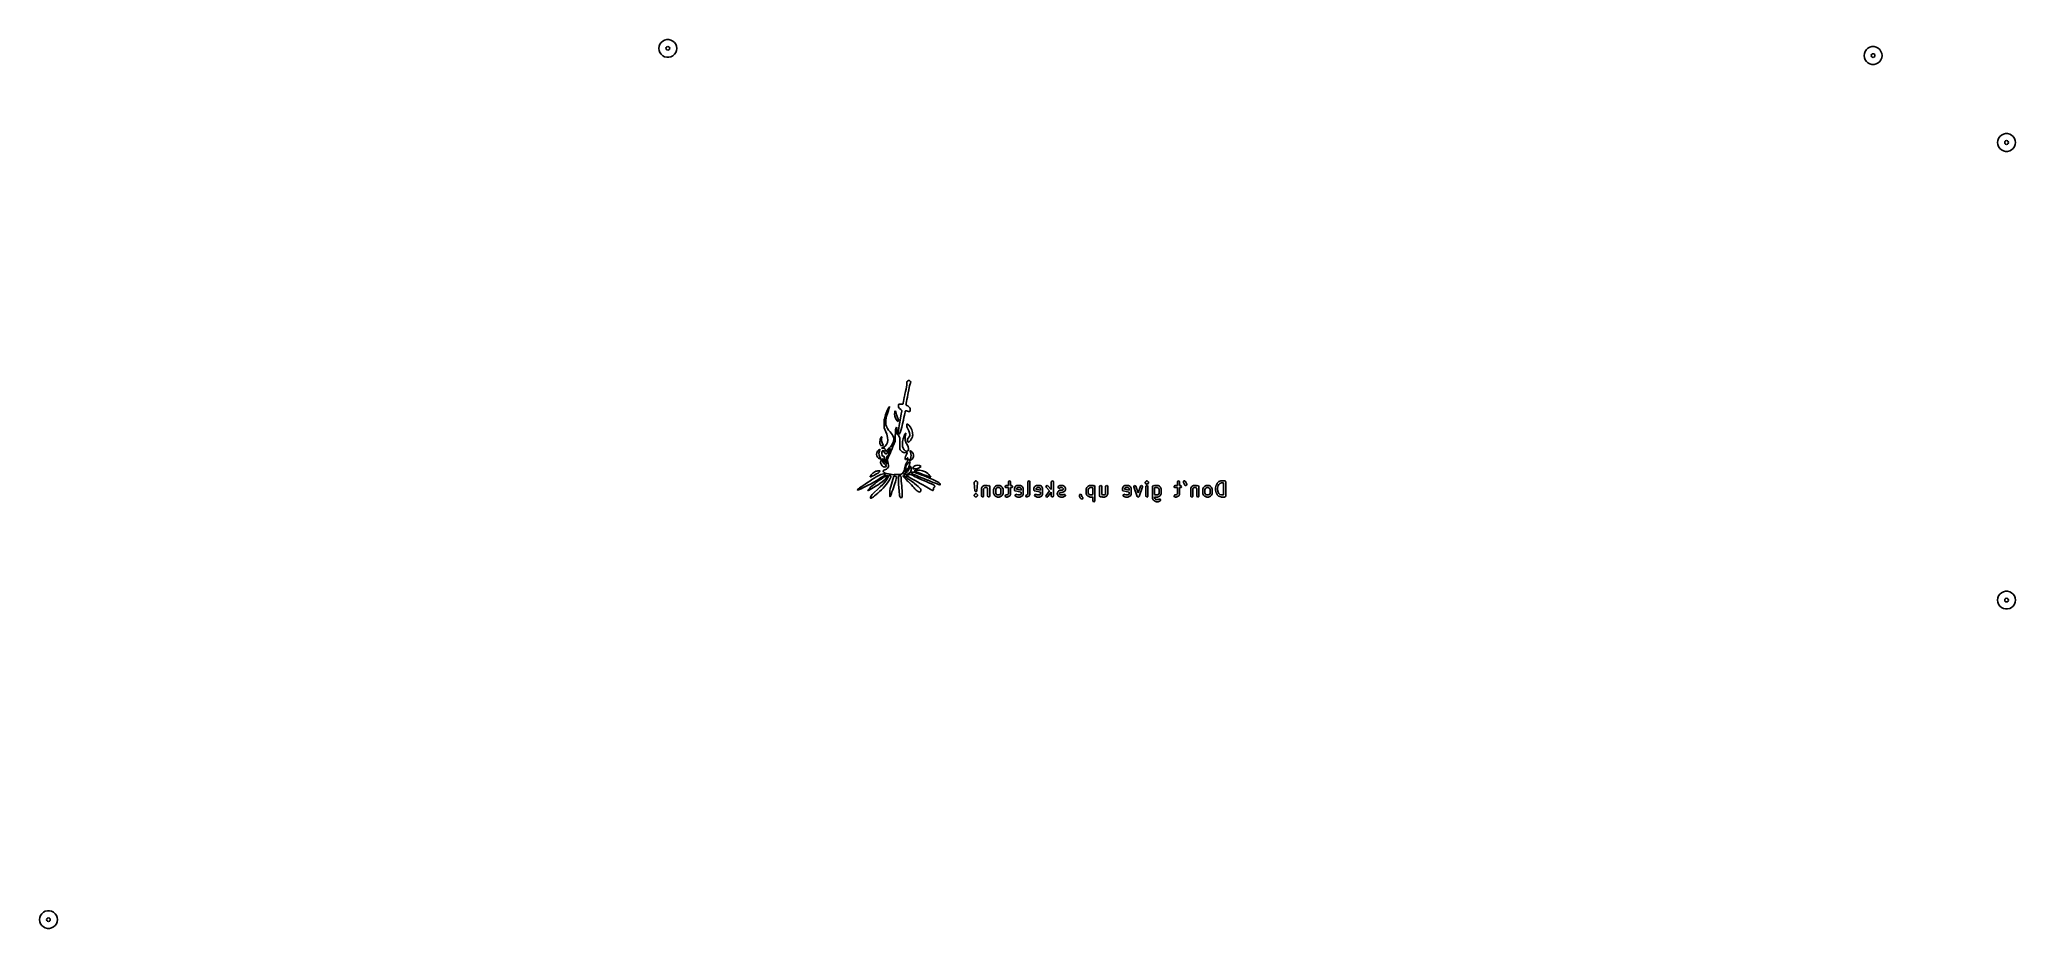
# Model space of a CAD drawing. Extents: x 3.13 to 8.65, y -4 to -1.52.
import ezdxf

# ---------------------------------------------------------------- set-up
doc = ezdxf.new("R2010")
doc.units = 0
doc.header["$MEASUREMENT"] = 0
doc.layers.add('BLACK', color=7, linetype='CONTINUOUS')

msp = doc.modelspace()

# ---------------------------------------------------------------- linework, layer by layer
at = {"layer": 'BLACK', "linetype": 'CONTINUOUS'}
for p, q in [((4.8618, -1.54), (4.8625, -1.534)), ((4.8625, -1.546), (4.8618, -1.54)), ((4.8625, -1.534), (4.8646, -1.5284)), ((4.8646, -1.5516), (4.8625, -1.546)), ((4.8646, -1.5284), (4.8681, -1.5234)), ((4.8681, -1.5234), (4.8726, -1.5194)), ((4.8726, -1.5194), (4.8779, -1.5166)), ((4.8779, -1.5166), (4.8838, -1.5152)), ((4.8823, -1.5374), (4.8816, -1.54)), ((4.8816, -1.54), (4.8823, -1.5426)), ((4.8842, -1.5355), (4.8823, -1.5374)), ((4.8823, -1.5426), (4.8842, -1.5445)), ((4.8838, -1.5152), (4.8898, -1.5152)), ((4.8868, -1.5348), (4.8842, -1.5355)), ((4.8842, -1.5445), (4.8868, -1.5452)), ((4.8894, -1.5355), (4.8868, -1.5348)), ((4.8868, -1.5452), (4.8894, -1.5445)), ((4.8913, -1.5374), (4.8894, -1.5355)), ((4.8894, -1.5445), (4.8913, -1.5426)), ((4.8898, -1.5152), (4.8956, -1.5166)), ((4.892, -1.54), (4.8913, -1.5374)), ((4.8913, -1.5426), (4.892, -1.54)), ((4.8956, -1.5166), (4.901, -1.5194)), ((4.901, -1.5194), (4.9055, -1.5234)), ((4.9055, -1.5234), (4.9089, -1.5284)), ((4.9089, -1.5284), (4.911, -1.534)), ((4.911, -1.546), (4.9089, -1.5516)), ((4.911, -1.534), (4.9118, -1.54)), ((4.9118, -1.54), (4.911, -1.546)), ((8.2346, -1.5484), (8.2381, -1.5434)), ((8.2381, -1.5434), (8.2426, -1.5394)), ((8.2426, -1.5394), (8.2479, -1.5366)), ((8.2479, -1.5366), (8.2538, -1.5352)), ((8.2538, -1.5352), (8.2598, -1.5352)), ((8.2598, -1.5352), (8.2656, -1.5366)), ((8.2656, -1.5366), (8.271, -1.5394)), ((8.271, -1.5394), (8.2755, -1.5434)), ((8.2755, -1.5434), (8.2789, -1.5484)), ((4.8681, -1.5566), (4.8646, -1.5516)), ((4.8726, -1.5606), (4.8681, -1.5566)), ((4.8779, -1.5634), (4.8726, -1.5606)), ((4.8838, -1.5648), (4.8779, -1.5634)), ((4.8898, -1.5648), (4.8838, -1.5648)), ((4.8956, -1.5634), (4.8898, -1.5648)), ((4.901, -1.5606), (4.8956, -1.5634)), ((4.9055, -1.5566), (4.901, -1.5606)), ((4.9089, -1.5516), (4.9055, -1.5566)), ((8.2318, -1.56), (8.2325, -1.554)), ((8.2325, -1.566), (8.2318, -1.56)), ((8.2325, -1.554), (8.2346, -1.5484)), ((8.2346, -1.5716), (8.2325, -1.566)), ((8.2381, -1.5766), (8.2346, -1.5716)), ((8.2426, -1.5806), (8.2381, -1.5766)), ((8.2479, -1.5834), (8.2426, -1.5806)), ((8.2538, -1.5848), (8.2479, -1.5834)), ((8.2523, -1.5574), (8.2516, -1.56)), ((8.2516, -1.56), (8.2523, -1.5626)), ((8.2542, -1.5555), (8.2523, -1.5574)), ((8.2523, -1.5626), (8.2542, -1.5645)), ((8.2598, -1.5848), (8.2538, -1.5848)), ((8.2568, -1.5548), (8.2542, -1.5555)), ((8.2542, -1.5645), (8.2568, -1.5652)), ((8.2594, -1.5555), (8.2568, -1.5548)), ((8.2568, -1.5652), (8.2594, -1.5645)), ((8.2613, -1.5574), (8.2594, -1.5555)), ((8.2594, -1.5645), (8.2613, -1.5626)), ((8.2656, -1.5834), (8.2598, -1.5848)), ((8.262, -1.56), (8.2613, -1.5574)), ((8.2613, -1.5626), (8.262, -1.56)), ((8.271, -1.5806), (8.2656, -1.5834)), ((8.2755, -1.5766), (8.271, -1.5806)), ((8.2789, -1.5716), (8.2755, -1.5766)), ((8.2789, -1.5484), (8.281, -1.554)), ((8.281, -1.566), (8.2789, -1.5716)), ((8.281, -1.554), (8.2818, -1.56)), ((8.2818, -1.56), (8.281, -1.566)), ((8.605, -1.8032), (8.6057, -1.7972)), ((8.6057, -1.8092), (8.605, -1.8032)), ((8.6057, -1.7972), (8.6079, -1.7916)), ((8.6079, -1.8148), (8.6057, -1.8092)), ((8.6079, -1.7916), (8.6113, -1.7866)), ((8.6113, -1.8198), (8.6079, -1.8148)), ((8.6113, -1.7866), (8.6158, -1.7826)), ((8.6158, -1.8238), (8.6113, -1.8198)), ((8.6158, -1.7826), (8.6211, -1.7798)), ((8.6211, -1.7798), (8.627, -1.7784)), ((8.6255, -1.8006), (8.6248, -1.8032)), ((8.6248, -1.8032), (8.6255, -1.8058)), ((8.6274, -1.7987), (8.6255, -1.8006)), ((8.6255, -1.8058), (8.6274, -1.8077)), ((8.627, -1.7784), (8.633, -1.7784)), ((8.63, -1.798), (8.6274, -1.7987)), ((8.6274, -1.8077), (8.63, -1.8084)), ((8.6326, -1.7987), (8.63, -1.798)), ((8.63, -1.8084), (8.6326, -1.8077)), ((8.6345, -1.8006), (8.6326, -1.7987)), ((8.6326, -1.8077), (8.6345, -1.8058)), ((8.633, -1.7784), (8.6389, -1.7798)), ((8.6352, -1.8032), (8.6345, -1.8006)), ((8.6345, -1.8058), (8.6352, -1.8032)), ((8.6389, -1.7798), (8.6442, -1.7826)), ((8.6442, -1.7826), (8.6487, -1.7866)), ((8.6487, -1.8198), (8.6442, -1.8238)), ((8.6487, -1.7866), (8.6521, -1.7916)), ((8.6521, -1.8148), (8.6487, -1.8198)), ((8.6521, -1.7916), (8.6543, -1.7972)), ((8.6543, -1.8092), (8.6521, -1.8148)), ((8.6543, -1.7972), (8.655, -1.8032)), ((8.655, -1.8032), (8.6543, -1.8092)), ((8.6211, -1.8266), (8.6158, -1.8238)), ((8.627, -1.828), (8.6211, -1.8266)), ((8.633, -1.828), (8.627, -1.828)), ((8.6389, -1.8266), (8.633, -1.828)), ((8.6442, -1.8238), (8.6389, -1.8266)), ((5.5539, -2.4866), (5.5547, -2.4816)), ((5.5547, -2.4816), (5.5552, -2.478)), ((5.5552, -2.478), (5.5553, -2.476)), ((5.5553, -2.4732), (5.556, -2.4714)), ((5.5553, -2.476), (5.5553, -2.4732)), ((5.556, -2.4714), (5.5577, -2.4699)), ((5.5577, -2.4699), (5.5596, -2.4686)), ((5.5596, -2.4686), (5.5611, -2.4685)), ((5.5611, -2.4685), (5.5628, -2.4693)), ((5.5626, -2.4841), (5.5616, -2.4889)), ((5.5635, -2.4807), (5.5626, -2.4841)), ((5.5628, -2.4693), (5.5654, -2.4715)), ((5.5643, -2.4784), (5.5635, -2.4807)), ((5.5649, -2.4771), (5.5643, -2.4784)), ((5.5652, -2.4768), (5.5649, -2.4771)), ((5.5662, -2.4741), (5.5652, -2.4768)), ((5.5654, -2.4715), (5.5662, -2.4741)), ((5.5314, -2.5401), (5.5317, -2.5381)), ((5.5322, -2.5439), (5.5314, -2.5401)), ((5.5317, -2.5381), (5.5325, -2.5349)), ((5.5325, -2.5349), (5.5384, -2.5352)), ((5.5384, -2.5352), (5.5414, -2.5352)), ((5.5414, -2.5352), (5.5435, -2.5351)), ((5.5435, -2.5351), (5.5442, -2.5349)), ((5.5442, -2.5349), (5.5444, -2.5339)), ((5.5444, -2.5339), (5.5449, -2.5313)), ((5.5449, -2.5313), (5.5457, -2.5273)), ((5.5457, -2.5273), (5.5468, -2.5221)), ((5.5468, -2.5221), (5.548, -2.516)), ((5.548, -2.516), (5.5495, -2.5093)), ((5.5495, -2.5093), (5.5499, -2.5073)), ((5.5499, -2.5073), (5.5514, -2.4997)), ((5.5514, -2.4997), (5.5528, -2.4927)), ((5.553, -2.5358), (5.5527, -2.5376)), ((5.5527, -2.5376), (5.5527, -2.5379)), ((5.5527, -2.5379), (5.5535, -2.5382)), ((5.5528, -2.4927), (5.5539, -2.4866)), ((5.5536, -2.5325), (5.553, -2.5358)), ((5.5535, -2.5382), (5.5554, -2.5387)), ((5.5544, -2.5279), (5.5536, -2.5325)), ((5.5554, -2.5222), (5.5544, -2.5279)), ((5.5566, -2.5157), (5.5554, -2.5222)), ((5.5554, -2.5387), (5.5555, -2.5387)), ((5.5555, -2.5387), (5.5582, -2.54)), ((5.5579, -2.5085), (5.5566, -2.5157)), ((5.5589, -2.5031), (5.5579, -2.5085)), ((5.5582, -2.54), (5.561, -2.5422)), ((5.5603, -2.4952), (5.5589, -2.5031)), ((5.5616, -2.4889), (5.5603, -2.4952)), ((5.4917, -2.6011), (5.4918, -2.5888)), ((5.4918, -2.5834), (5.492, -2.5793)), ((5.4918, -2.5888), (5.4918, -2.5834)), ((5.492, -2.5793), (5.4925, -2.5759)), ((5.4925, -2.5759), (5.4932, -2.5727)), ((5.4932, -2.5727), (5.4942, -2.5691)), ((5.4942, -2.5691), (5.4945, -2.5685)), ((5.4945, -2.5685), (5.4958, -2.5647)), ((5.4958, -2.5647), (5.4975, -2.5603)), ((5.4965, -2.5791), (5.4961, -2.5835)), ((5.4961, -2.5835), (5.4962, -2.5874)), ((5.4962, -2.5874), (5.4968, -2.5928)), ((5.4973, -2.5741), (5.4965, -2.5791)), ((5.4968, -2.5928), (5.4982, -2.5978)), ((5.4987, -2.5683), (5.4973, -2.5741)), ((5.4975, -2.5603), (5.4994, -2.5558)), ((5.5008, -2.5614), (5.4987, -2.5683)), ((5.4994, -2.5558), (5.5014, -2.5514)), ((5.5035, -2.553), (5.5008, -2.5614)), ((5.5014, -2.5514), (5.5032, -2.5475)), ((5.5032, -2.5475), (5.5048, -2.5444)), ((5.5036, -2.5527), (5.5035, -2.553)), ((5.5049, -2.5485), (5.5036, -2.5527)), ((5.5048, -2.5444), (5.5059, -2.5425)), ((5.5059, -2.5451), (5.5049, -2.5485)), ((5.5059, -2.5425), (5.5064, -2.542)), ((5.5064, -2.5429), (5.5059, -2.5451)), ((5.5064, -2.542), (5.5064, -2.5429)), ((5.521, -2.5633), (5.5211, -2.5587)), ((5.522, -2.5687), (5.521, -2.5633)), ((5.5211, -2.5587), (5.5212, -2.5582)), ((5.5212, -2.5582), (5.5218, -2.5557)), ((5.5218, -2.5557), (5.5225, -2.5542)), ((5.5238, -2.5742), (5.522, -2.5687)), ((5.5225, -2.5542), (5.5228, -2.554)), ((5.5228, -2.554), (5.5234, -2.5548)), ((5.5234, -2.5548), (5.5243, -2.5569)), ((5.5263, -2.579), (5.5238, -2.5742)), ((5.5243, -2.5569), (5.5252, -2.56)), ((5.5252, -2.56), (5.5253, -2.5605)), ((5.5253, -2.5605), (5.5266, -2.5648)), ((5.5282, -2.5818), (5.5263, -2.579)), ((5.5266, -2.5648), (5.5282, -2.5692)), ((5.5282, -2.5692), (5.5294, -2.5723)), ((5.5296, -2.5833), (5.5282, -2.5818)), ((5.5294, -2.5723), (5.531, -2.576)), ((5.5306, -2.5833), (5.5296, -2.5833)), ((5.5313, -2.5821), (5.5306, -2.5833)), ((5.531, -2.576), (5.5318, -2.5787)), ((5.5317, -2.5809), (5.5313, -2.5821)), ((5.5318, -2.5787), (5.5317, -2.5809)), ((5.5345, -2.5474), (5.5322, -2.5439)), ((5.5323, -2.6023), (5.5335, -2.5947)), ((5.5335, -2.5947), (5.5351, -2.5855)), ((5.5379, -2.5501), (5.5345, -2.5474)), ((5.5351, -2.5855), (5.5371, -2.5746)), ((5.5371, -2.5746), (5.5395, -2.562)), ((5.5383, -2.5503), (5.5379, -2.5501)), ((5.5403, -2.5516), (5.5383, -2.5503)), ((5.5395, -2.562), (5.5409, -2.5548)), ((5.5411, -2.5529), (5.5403, -2.5516)), ((5.5409, -2.5548), (5.5411, -2.5529)), ((5.5433, -2.5902), (5.5411, -2.5992)), ((5.5456, -2.5794), (5.5433, -2.5902)), ((5.5457, -2.5788), (5.5456, -2.5794)), ((5.5471, -2.5722), (5.5457, -2.5788)), ((5.5483, -2.5662), (5.5471, -2.5722)), ((5.5494, -2.5611), (5.5483, -2.5662)), ((5.5503, -2.5572), (5.5494, -2.5611)), ((5.5508, -2.5547), (5.5503, -2.5572)), ((5.5511, -2.5537), (5.5508, -2.5547)), ((5.5518, -2.5538), (5.5511, -2.5537)), ((5.5539, -2.5542), (5.5518, -2.5538)), ((5.5569, -2.5548), (5.5539, -2.5542)), ((5.5549, -2.5954), (5.555, -2.5937)), ((5.5553, -2.5974), (5.5549, -2.5954)), ((5.555, -2.5937), (5.5552, -2.5929)), ((5.5552, -2.5929), (5.556, -2.5898)), ((5.556, -2.5898), (5.5605, -2.5939)), ((5.5595, -2.5553), (5.5569, -2.5548)), ((5.562, -2.5557), (5.5595, -2.5553)), ((5.5605, -2.5939), (5.5654, -2.5997)), ((5.561, -2.5422), (5.5635, -2.5449)), ((5.5632, -2.5557), (5.562, -2.5557)), ((5.5633, -2.5556), (5.5632, -2.5557)), ((5.564, -2.5542), (5.5633, -2.5556)), ((5.5635, -2.5449), (5.5646, -2.547)), ((5.5646, -2.5518), (5.564, -2.5542)), ((5.5646, -2.547), (5.5648, -2.5491)), ((5.5648, -2.5491), (5.5646, -2.5518)), ((5.4792, -2.6402), (5.4801, -2.635)), ((5.4795, -2.6451), (5.4792, -2.6402)), ((5.4812, -2.6493), (5.4795, -2.6451)), ((5.4801, -2.635), (5.4809, -2.633)), ((5.4809, -2.633), (5.4823, -2.63)), ((5.4827, -2.6508), (5.4812, -2.6493)), ((5.4823, -2.63), (5.4837, -2.6277)), ((5.4854, -2.6517), (5.4827, -2.6508)), ((5.4837, -2.6277), (5.4844, -2.6269)), ((5.4851, -2.6276), (5.4839, -2.6324)), ((5.4839, -2.6324), (5.4843, -2.6376)), ((5.4843, -2.6376), (5.4863, -2.6434)), ((5.4844, -2.6269), (5.4855, -2.6262)), ((5.4854, -2.6269), (5.4851, -2.6276)), ((5.4855, -2.6262), (5.4854, -2.6269)), ((5.4882, -2.6509), (5.4854, -2.6517)), ((5.4863, -2.6434), (5.4865, -2.6438)), ((5.4865, -2.6438), (5.488, -2.6473)), ((5.488, -2.6473), (5.4886, -2.6494)), ((5.4885, -2.6506), (5.4882, -2.6509)), ((5.4886, -2.6494), (5.4885, -2.6506)), ((5.4963, -2.6123), (5.4917, -2.6011)), ((5.4944, -2.6526), (5.4983, -2.648)), ((5.4988, -2.6192), (5.4963, -2.6123)), ((5.4982, -2.5978), (5.5006, -2.6027)), ((5.4983, -2.648), (5.5007, -2.6424)), ((5.501, -2.628), (5.4988, -2.6192)), ((5.5006, -2.6027), (5.5042, -2.608)), ((5.5007, -2.6424), (5.5016, -2.6357)), ((5.5016, -2.6357), (5.501, -2.628)), ((5.5042, -2.608), (5.5081, -2.6129)), ((5.5081, -2.6129), (5.5111, -2.6166)), ((5.5128, -2.6495), (5.5091, -2.6545)), ((5.5111, -2.6166), (5.5138, -2.6202)), ((5.5162, -2.6437), (5.5128, -2.6495)), ((5.5138, -2.6202), (5.5159, -2.6233)), ((5.5159, -2.6233), (5.5168, -2.6248)), ((5.5171, -2.6419), (5.5162, -2.6437)), ((5.5168, -2.6248), (5.5184, -2.6302)), ((5.5185, -2.6361), (5.5171, -2.6419)), ((5.5171, -2.6521), (5.5229, -2.6389)), ((5.5184, -2.6302), (5.5185, -2.6361)), ((5.5229, -2.6228), (5.523, -2.6165)), ((5.5229, -2.6389), (5.5229, -2.6228)), ((5.523, -2.6165), (5.5231, -2.6117)), ((5.5231, -2.6117), (5.5234, -2.6083)), ((5.5234, -2.6083), (5.5238, -2.6057)), ((5.5238, -2.6057), (5.5243, -2.6038)), ((5.5243, -2.6038), (5.5245, -2.6032)), ((5.5245, -2.6032), (5.5256, -2.601)), ((5.5256, -2.601), (5.5264, -2.5998)), ((5.5264, -2.5998), (5.5266, -2.5997)), ((5.5266, -2.5997), (5.5267, -2.6006)), ((5.5267, -2.6006), (5.5268, -2.6029)), ((5.5268, -2.6029), (5.5269, -2.6062)), ((5.5269, -2.6062), (5.5268, -2.6075)), ((5.5268, -2.6075), (5.5268, -2.6106)), ((5.5268, -2.6106), (5.5269, -2.6129)), ((5.5269, -2.6129), (5.5272, -2.615)), ((5.5272, -2.615), (5.528, -2.6171)), ((5.528, -2.6171), (5.5294, -2.6196)), ((5.5294, -2.6196), (5.5315, -2.623)), ((5.531, -2.613), (5.5315, -2.6084)), ((5.531, -2.6162), (5.531, -2.613)), ((5.5312, -2.618), (5.531, -2.6162)), ((5.5317, -2.6188), (5.5312, -2.618)), ((5.5315, -2.6084), (5.5323, -2.6023)), ((5.5315, -2.623), (5.5343, -2.6274)), ((5.5327, -2.6195), (5.5317, -2.6188)), ((5.533, -2.6195), (5.5327, -2.6195)), ((5.5344, -2.6184), (5.533, -2.6195)), ((5.5343, -2.6274), (5.5353, -2.6295)), ((5.5359, -2.616), (5.5344, -2.6184)), ((5.5353, -2.6295), (5.5358, -2.6318)), ((5.5354, -2.6463), (5.5353, -2.6514)), ((5.5353, -2.6514), (5.5353, -2.6522)), ((5.5355, -2.6412), (5.5354, -2.6463)), ((5.5357, -2.637), (5.5355, -2.6412)), ((5.5358, -2.635), (5.5357, -2.637)), ((5.5358, -2.6318), (5.5358, -2.635)), ((5.5375, -2.612), (5.5359, -2.616)), ((5.5392, -2.6064), (5.5375, -2.612)), ((5.5411, -2.5992), (5.5392, -2.6064)), ((5.5428, -2.6469), (5.5433, -2.6397)), ((5.5433, -2.6533), (5.5428, -2.6469)), ((5.5433, -2.6397), (5.5449, -2.632)), ((5.5449, -2.632), (5.5475, -2.6243)), ((5.5475, -2.6243), (5.5484, -2.6221)), ((5.5484, -2.6221), (5.5498, -2.6192)), ((5.5498, -2.6192), (5.551, -2.6171)), ((5.5502, -2.6268), (5.55, -2.632)), ((5.55, -2.632), (5.5505, -2.6368)), ((5.5513, -2.6218), (5.5502, -2.6268)), ((5.5505, -2.6368), (5.5511, -2.6389)), ((5.551, -2.6171), (5.5517, -2.6163)), ((5.5511, -2.6389), (5.5521, -2.6411)), ((5.5522, -2.6185), (5.5513, -2.6218)), ((5.5517, -2.6163), (5.5524, -2.616)), ((5.5521, -2.6411), (5.5537, -2.6443)), ((5.5526, -2.6167), (5.5522, -2.6185)), ((5.5524, -2.616), (5.5526, -2.6167)), ((5.5537, -2.6443), (5.5557, -2.6478)), ((5.5563, -2.6002), (5.5553, -2.5974)), ((5.5557, -2.6478), (5.5559, -2.6482)), ((5.5559, -2.6482), (5.5587, -2.6541)), ((5.5582, -2.6042), (5.5563, -2.6002)), ((5.5567, -2.6364), (5.5568, -2.634)), ((5.5579, -2.6394), (5.5567, -2.6364)), ((5.5568, -2.634), (5.5583, -2.6314)), ((5.558, -2.6397), (5.5579, -2.6394)), ((5.5591, -2.6415), (5.558, -2.6397)), ((5.5604, -2.6093), (5.5582, -2.6042)), ((5.5583, -2.6314), (5.5592, -2.6303)), ((5.5598, -2.6422), (5.5591, -2.6415)), ((5.5592, -2.6303), (5.5617, -2.6269)), ((5.561, -2.6415), (5.5598, -2.6422)), ((5.5624, -2.6149), (5.5604, -2.6093)), ((5.5628, -2.6395), (5.561, -2.6415)), ((5.5617, -2.6269), (5.5631, -2.6234)), ((5.5633, -2.6195), (5.5624, -2.6149)), ((5.5649, -2.6367), (5.5628, -2.6395)), ((5.5631, -2.6234), (5.5633, -2.6195)), ((5.5671, -2.6334), (5.5649, -2.6367)), ((5.5654, -2.5997), (5.569, -2.6065)), ((5.5689, -2.6302), (5.5671, -2.6334)), ((5.569, -2.6299), (5.5689, -2.6302)), ((5.569, -2.6065), (5.571, -2.614)), ((5.5705, -2.6267), (5.569, -2.6299)), ((5.5713, -2.624), (5.5705, -2.6267)), ((5.571, -2.614), (5.5714, -2.6174)), ((5.5716, -2.6212), (5.5713, -2.624)), ((5.5714, -2.6174), (5.5716, -2.6212)), ((5.4704, -2.6756), (5.4708, -2.6713)), ((5.4712, -2.6799), (5.4704, -2.6756)), ((5.4708, -2.6713), (5.4718, -2.6689)), ((5.4731, -2.6836), (5.4712, -2.6799)), ((5.4718, -2.6689), (5.4732, -2.6668)), ((5.4759, -2.6861), (5.4731, -2.6836)), ((5.4732, -2.6668), (5.4751, -2.6646)), ((5.4751, -2.6646), (5.477, -2.6627)), ((5.4782, -2.6871), (5.4759, -2.6861)), ((5.477, -2.6627), (5.4787, -2.6615)), ((5.4784, -2.6667), (5.4772, -2.6726)), ((5.4772, -2.6726), (5.4776, -2.6782)), ((5.4776, -2.6782), (5.4794, -2.683)), ((5.4807, -2.6876), (5.4782, -2.6871)), ((5.479, -2.6648), (5.4784, -2.6667)), ((5.4787, -2.6615), (5.4795, -2.6613)), ((5.4795, -2.6624), (5.479, -2.6648)), ((5.4794, -2.683), (5.4803, -2.6842)), ((5.4795, -2.6613), (5.4795, -2.6624)), ((5.4803, -2.6842), (5.4828, -2.6876)), ((5.4828, -2.6876), (5.4807, -2.6876)), ((5.4818, -2.6976), (5.4822, -2.6955)), ((5.4818, -2.6978), (5.4818, -2.6976)), ((5.4825, -2.7011), (5.4818, -2.6978)), ((5.4822, -2.6955), (5.4832, -2.6928)), ((5.484, -2.7047), (5.4825, -2.7011)), ((5.4832, -2.6928), (5.4844, -2.6902)), ((5.4861, -2.7078), (5.484, -2.7047)), ((5.4843, -2.6582), (5.489, -2.656)), ((5.4936, -2.6588), (5.4843, -2.6582)), ((5.4844, -2.6902), (5.4857, -2.6883)), ((5.4853, -2.6728), (5.4856, -2.6698)), ((5.4853, -2.6737), (5.4853, -2.6728)), ((5.4859, -2.6777), (5.4853, -2.6737)), ((5.4856, -2.6698), (5.4866, -2.667)), ((5.4857, -2.6883), (5.4867, -2.6876)), ((5.4875, -2.6801), (5.4859, -2.6777)), ((5.4866, -2.667), (5.4879, -2.6649)), ((5.4869, -2.689), (5.4866, -2.6923)), ((5.4866, -2.6923), (5.488, -2.6962)), ((5.4867, -2.6876), (5.487, -2.6883)), ((5.487, -2.6883), (5.4869, -2.689)), ((5.4899, -2.681), (5.4875, -2.6801)), ((5.4879, -2.6649), (5.4892, -2.664)), ((5.488, -2.6962), (5.4912, -2.7006)), ((5.489, -2.656), (5.4944, -2.6526)), ((5.4892, -2.664), (5.4892, -2.664)), ((5.4892, -2.664), (5.49, -2.6648)), ((5.4904, -2.681), (5.4899, -2.681)), ((5.49, -2.6648), (5.4908, -2.6668)), ((5.4914, -2.6812), (5.4904, -2.681)), ((5.4908, -2.6668), (5.4911, -2.6677)), ((5.4911, -2.6677), (5.4923, -2.6705)), ((5.4912, -2.7006), (5.4928, -2.7023)), ((5.4919, -2.6819), (5.4914, -2.6812)), ((5.4914, -2.6904), (5.4916, -2.687)), ((5.4918, -2.6941), (5.4914, -2.6904)), ((5.4916, -2.687), (5.4919, -2.6837)), ((5.4932, -2.697), (5.4918, -2.6941)), ((5.4919, -2.6837), (5.4919, -2.6819)), ((5.4923, -2.6705), (5.494, -2.6726)), ((5.4928, -2.7023), (5.4953, -2.7051)), ((5.4958, -2.6996), (5.4932, -2.697)), ((5.4948, -2.6632), (5.4936, -2.6588)), ((5.494, -2.6726), (5.4943, -2.6729)), ((5.4943, -2.6729), (5.4967, -2.6742)), ((5.4953, -2.6648), (5.4948, -2.6632)), ((5.4961, -2.6669), (5.4953, -2.6648)), ((5.4953, -2.7051), (5.497, -2.7075)), ((5.4965, -2.7002), (5.4958, -2.6996)), ((5.4972, -2.6862), (5.496, -2.6909)), ((5.496, -2.6909), (5.4967, -2.6954)), ((5.4968, -2.6677), (5.4961, -2.6669)), ((5.4986, -2.7017), (5.4965, -2.7002)), ((5.4967, -2.6742), (5.4986, -2.6741)), ((5.4967, -2.6954), (5.4977, -2.6975)), ((5.4969, -2.6677), (5.4968, -2.6677)), ((5.4978, -2.6667), (5.4969, -2.6677)), ((5.5001, -2.6815), (5.4972, -2.6862)), ((5.4977, -2.6975), (5.4993, -2.7004)), ((5.4991, -2.6647), (5.4978, -2.6667)), ((5.4986, -2.6741), (5.5003, -2.6726)), ((5.4996, -2.7018), (5.4986, -2.7017)), ((5.4993, -2.6642), (5.4991, -2.6647)), ((5.5015, -2.6616), (5.4993, -2.6642)), ((5.4993, -2.7004), (5.4996, -2.7018)), ((5.5014, -2.6798), (5.5001, -2.6815)), ((5.5003, -2.6726), (5.5021, -2.6695)), ((5.501, -2.6945), (5.5011, -2.6891)), ((5.5025, -2.7007), (5.501, -2.6945)), ((5.5011, -2.6891), (5.5028, -2.6839)), ((5.5036, -2.6765), (5.5014, -2.6798)), ((5.504, -2.6593), (5.5015, -2.6616)), ((5.5021, -2.6695), (5.5026, -2.6684)), ((5.5028, -2.7016), (5.5025, -2.7007)), ((5.5026, -2.6684), (5.505, -2.6637)), ((5.5028, -2.6839), (5.5047, -2.6807)), ((5.5038, -2.706), (5.5028, -2.7016)), ((5.5051, -2.6737), (5.5036, -2.6765)), ((5.5039, -2.7093), (5.5038, -2.706)), ((5.5055, -2.6582), (5.504, -2.6593)), ((5.5047, -2.6807), (5.5069, -2.677)), ((5.505, -2.6637), (5.5069, -2.6607)), ((5.5072, -2.6684), (5.5051, -2.6737)), ((5.5091, -2.6545), (5.5055, -2.6582)), ((5.5069, -2.6607), (5.5082, -2.6594)), ((5.5069, -2.677), (5.5089, -2.6728)), ((5.5085, -2.6642), (5.5072, -2.6684)), ((5.5082, -2.6594), (5.509, -2.6596)), ((5.5091, -2.6612), (5.5085, -2.6642)), ((5.5089, -2.6728), (5.5097, -2.6706)), ((5.509, -2.6596), (5.5091, -2.6612)), ((5.5097, -2.6706), (5.5107, -2.6678)), ((5.5107, -2.6678), (5.5122, -2.6638)), ((5.5122, -2.6638), (5.5142, -2.659)), ((5.5142, -2.659), (5.5164, -2.6539)), ((5.5164, -2.6539), (5.5171, -2.6521)), ((5.5353, -2.6522), (5.5353, -2.6564)), ((5.5353, -2.6564), (5.5355, -2.6592)), ((5.5355, -2.6592), (5.5359, -2.6612)), ((5.5359, -2.6612), (5.5368, -2.6628)), ((5.5368, -2.6628), (5.5379, -2.6644)), ((5.5379, -2.6644), (5.5417, -2.6683)), ((5.5417, -2.6683), (5.5457, -2.6707)), ((5.545, -2.6586), (5.5433, -2.6533)), ((5.5455, -2.6596), (5.545, -2.6586)), ((5.548, -2.6629), (5.5455, -2.6596)), ((5.5457, -2.6707), (5.5498, -2.6715)), ((5.5506, -2.6654), (5.548, -2.6629)), ((5.5513, -2.7048), (5.5491, -2.712)), ((5.5498, -2.6715), (5.5535, -2.6706)), ((5.5512, -2.6818), (5.5501, -2.6855)), ((5.5501, -2.6855), (5.5501, -2.6882)), ((5.5501, -2.6882), (5.5511, -2.6897)), ((5.5529, -2.6669), (5.5506, -2.6654)), ((5.5511, -2.6897), (5.5522, -2.69)), ((5.5533, -2.6773), (5.5512, -2.6818)), ((5.5552, -2.6984), (5.5513, -2.7048)), ((5.5522, -2.69), (5.554, -2.6891)), ((5.5528, -2.7074), (5.5545, -2.7054)), ((5.5549, -2.6676), (5.5529, -2.6669)), ((5.5542, -2.6756), (5.5533, -2.6773)), ((5.5535, -2.6706), (5.5538, -2.6705)), ((5.5538, -2.6705), (5.5555, -2.6699)), ((5.554, -2.6891), (5.5553, -2.6874)), ((5.5557, -2.6723), (5.5542, -2.6756)), ((5.5545, -2.7054), (5.5572, -2.7026)), ((5.5565, -2.6671), (5.5549, -2.6676)), ((5.5554, -2.698), (5.5552, -2.6984)), ((5.5553, -2.6874), (5.5567, -2.6852)), ((5.5573, -2.6944), (5.5554, -2.698)), ((5.5555, -2.6699), (5.5562, -2.6704)), ((5.5562, -2.6704), (5.5557, -2.6723)), ((5.5583, -2.6654), (5.5565, -2.6671)), ((5.5567, -2.6852), (5.5576, -2.6848)), ((5.5572, -2.7026), (5.5574, -2.7023)), ((5.5582, -2.6899), (5.5573, -2.6944)), ((5.5574, -2.7023), (5.5601, -2.6996)), ((5.5576, -2.6848), (5.5582, -2.6862)), ((5.5582, -2.6862), (5.5582, -2.6892)), ((5.5582, -2.6892), (5.5582, -2.6899)), ((5.5598, -2.6628), (5.5583, -2.6654)), ((5.5587, -2.6541), (5.5601, -2.659)), ((5.5601, -2.659), (5.5598, -2.6628)), ((5.5601, -2.6996), (5.5622, -2.6976)), ((5.5609, -2.6923), (5.5628, -2.6902)), ((5.5632, -2.6923), (5.5609, -2.6923)), ((5.5629, -2.7037), (5.5619, -2.7073)), ((5.5622, -2.6976), (5.5636, -2.6966)), ((5.5628, -2.6902), (5.5647, -2.6878)), ((5.5637, -2.7004), (5.5629, -2.7037)), ((5.564, -2.6923), (5.5632, -2.6923)), ((5.5636, -2.6966), (5.5638, -2.6965)), ((5.564, -2.6978), (5.5637, -2.7004)), ((5.5638, -2.6965), (5.564, -2.6978)), ((5.5676, -2.691), (5.564, -2.6923)), ((5.5644, -2.6654), (5.5645, -2.6651)), ((5.5647, -2.6671), (5.5644, -2.6654)), ((5.5645, -2.6651), (5.5653, -2.6655)), ((5.5654, -2.6696), (5.5647, -2.6671)), ((5.5647, -2.6878), (5.5659, -2.6858)), ((5.5653, -2.6655), (5.5671, -2.6669)), ((5.5656, -2.6701), (5.5654, -2.6696)), ((5.5666, -2.6743), (5.5656, -2.6701)), ((5.5659, -2.6858), (5.5667, -2.6828)), ((5.5669, -2.6787), (5.5666, -2.6743)), ((5.5667, -2.6828), (5.5669, -2.6787)), ((5.5671, -2.6669), (5.5691, -2.6688)), ((5.5708, -2.6883), (5.5676, -2.691)), ((5.5691, -2.6688), (5.5725, -2.6729)), ((5.573, -2.6844), (5.5708, -2.6883)), ((5.5725, -2.6729), (5.574, -2.6769)), ((5.574, -2.6811), (5.573, -2.6844)), ((5.574, -2.6769), (5.574, -2.6811)), ((5.5773, -2.7079), (5.58, -2.7066)), ((5.58, -2.7066), (5.5854, -2.7056)), ((5.5854, -2.7056), (5.5904, -2.7065)), ((5.5904, -2.7065), (5.5923, -2.7073)), ((5.4275, -2.766), (5.4328, -2.7623)), ((5.4328, -2.7623), (5.4386, -2.7584)), ((5.4386, -2.7584), (5.4449, -2.7543)), ((5.4487, -2.7611), (5.4433, -2.7639)), ((5.4449, -2.7543), (5.4513, -2.7501)), ((5.4537, -2.7584), (5.4487, -2.7611)), ((5.4513, -2.7501), (5.4577, -2.746)), ((5.4525, -2.7378), (5.453, -2.7367)), ((5.4525, -2.738), (5.4525, -2.7378)), ((5.453, -2.7382), (5.4525, -2.738)), ((5.453, -2.7367), (5.4542, -2.7345)), ((5.4541, -2.7379), (5.453, -2.7382)), ((5.4579, -2.7561), (5.4537, -2.7584)), ((5.4562, -2.7371), (5.4541, -2.7379)), ((5.4542, -2.7345), (5.4553, -2.7328)), ((5.4553, -2.7328), (5.4597, -2.7278)), ((5.4596, -2.7356), (5.4562, -2.7371)), ((5.4577, -2.746), (5.4639, -2.7422)), ((5.4608, -2.7543), (5.4579, -2.7561)), ((5.4585, -2.7633), (5.4625, -2.7598)), ((5.4643, -2.7334), (5.4596, -2.7356)), ((5.4597, -2.7278), (5.4653, -2.7241)), ((5.4647, -2.752), (5.4608, -2.7543)), ((5.4625, -2.7598), (5.4663, -2.7566)), ((5.4639, -2.7422), (5.4697, -2.7388)), ((5.4656, -2.7328), (5.4643, -2.7334)), ((5.4692, -2.7493), (5.4647, -2.752)), ((5.4653, -2.7241), (5.4685, -2.7227)), ((5.4703, -2.7303), (5.4656, -2.7328)), ((5.4663, -2.7566), (5.4697, -2.7539)), ((5.4685, -2.7227), (5.4711, -2.7221)), ((5.474, -2.7463), (5.4692, -2.7493)), ((5.4697, -2.7388), (5.4748, -2.7358)), ((5.4697, -2.7539), (5.4701, -2.7536)), ((5.4701, -2.7536), (5.4735, -2.7511)), ((5.4745, -2.7278), (5.4703, -2.7303)), ((5.475, -2.7604), (5.4709, -2.763)), ((5.4711, -2.7221), (5.4742, -2.7217)), ((5.4735, -2.7511), (5.478, -2.7479)), ((5.479, -2.7433), (5.474, -2.7463)), ((5.4742, -2.7217), (5.4772, -2.7216)), ((5.4778, -2.7256), (5.4745, -2.7278)), ((5.4748, -2.7358), (5.4791, -2.7335)), ((5.4799, -2.7571), (5.475, -2.7604)), ((5.4772, -2.7216), (5.4796, -2.7218)), ((5.48, -2.7237), (5.4778, -2.7256)), ((5.478, -2.7479), (5.483, -2.7446)), ((5.4837, -2.7404), (5.479, -2.7433)), ((5.4791, -2.7335), (5.4821, -2.7321)), ((5.4796, -2.7218), (5.4808, -2.7223)), ((5.4865, -2.7523), (5.4799, -2.7571)), ((5.4809, -2.7225), (5.48, -2.7237)), ((5.4807, -2.7665), (5.4876, -2.7594)), ((5.4808, -2.7223), (5.4809, -2.7225)), ((5.4821, -2.7321), (5.4865, -2.7306)), ((5.483, -2.7446), (5.4878, -2.7414)), ((5.4879, -2.7377), (5.4837, -2.7404)), ((5.4883, -2.7098), (5.4861, -2.7078)), ((5.4865, -2.7306), (5.4903, -2.7302)), ((5.4917, -2.7479), (5.4865, -2.7523)), ((5.4876, -2.7594), (5.4935, -2.7529)), ((5.4878, -2.7414), (5.4881, -2.7412)), ((5.4914, -2.7356), (5.4879, -2.7377)), ((5.4881, -2.7412), (5.4935, -2.7378)), ((5.4888, -2.7101), (5.4883, -2.7098)), ((5.4915, -2.7108), (5.4888, -2.7101)), ((5.489, -2.7211), (5.4904, -2.72)), ((5.4891, -2.7224), (5.489, -2.7211)), ((5.4903, -2.7245), (5.4891, -2.7224)), ((5.4931, -2.7273), (5.4903, -2.7245)), ((5.4903, -2.7302), (5.4931, -2.7308)), ((5.4904, -2.72), (5.4934, -2.719)), ((5.4938, -2.734), (5.4914, -2.7356)), ((5.4943, -2.7109), (5.4915, -2.7108)), ((5.4957, -2.7438), (5.4917, -2.7479)), ((5.4976, -2.7294), (5.4931, -2.7273)), ((5.4931, -2.7308), (5.4941, -2.7316)), ((5.4934, -2.719), (5.4938, -2.7189)), ((5.4935, -2.7378), (5.4974, -2.7355)), ((5.4935, -2.7529), (5.4981, -2.747)), ((5.4938, -2.7189), (5.4979, -2.7171)), ((5.4949, -2.7333), (5.4938, -2.734)), ((5.4987, -2.7588), (5.4939, -2.7648)), ((5.4941, -2.7316), (5.4949, -2.7329)), ((5.4966, -2.7104), (5.4943, -2.7109)), ((5.4949, -2.7329), (5.4949, -2.7333)), ((5.4987, -2.7399), (5.4957, -2.7438)), ((5.4977, -2.7092), (5.4966, -2.7104)), ((5.497, -2.7075), (5.4977, -2.709)), ((5.4974, -2.7355), (5.5, -2.7342)), ((5.5033, -2.7301), (5.4976, -2.7294)), ((5.4977, -2.709), (5.4977, -2.7092)), ((5.4979, -2.7171), (5.5012, -2.7142)), ((5.4981, -2.747), (5.5013, -2.742)), ((5.4989, -2.7396), (5.4987, -2.7399)), ((5.5032, -2.7526), (5.4987, -2.7588)), ((5.5007, -2.7367), (5.4989, -2.7396)), ((5.5, -2.7342), (5.5014, -2.734)), ((5.5016, -2.7348), (5.5007, -2.7367)), ((5.5012, -2.7142), (5.5034, -2.7108)), ((5.5013, -2.742), (5.502, -2.7408)), ((5.5014, -2.734), (5.5016, -2.7348)), ((5.502, -2.7408), (5.5036, -2.7378)), ((5.507, -2.7467), (5.5032, -2.7526)), ((5.5043, -2.7302), (5.5033, -2.7301)), ((5.5034, -2.7108), (5.5039, -2.7093)), ((5.5036, -2.7378), (5.505, -2.7355)), ((5.5082, -2.7307), (5.5043, -2.7302)), ((5.505, -2.7355), (5.506, -2.7345)), ((5.506, -2.7345), (5.506, -2.7345)), ((5.506, -2.7345), (5.5076, -2.7347)), ((5.5096, -2.7416), (5.507, -2.7467)), ((5.5076, -2.7347), (5.5094, -2.7357)), ((5.5116, -2.7315), (5.5082, -2.7307)), ((5.5094, -2.7357), (5.5115, -2.7375)), ((5.5115, -2.7375), (5.5096, -2.7416)), ((5.5102, -2.7654), (5.5121, -2.7587)), ((5.514, -2.7322), (5.5116, -2.7315)), ((5.5121, -2.7587), (5.5142, -2.7519)), ((5.5191, -2.7323), (5.514, -2.7322)), ((5.5142, -2.7519), (5.5192, -2.7363)), ((5.5193, -2.7322), (5.5191, -2.7323)), ((5.5192, -2.7363), (5.522, -2.7366)), ((5.5223, -2.732), (5.5193, -2.7322)), ((5.5213, -2.7571), (5.5195, -2.7629)), ((5.523, -2.7519), (5.5213, -2.7571)), ((5.522, -2.7366), (5.5247, -2.7371)), ((5.5263, -2.7318), (5.5223, -2.732)), ((5.5243, -2.7474), (5.523, -2.7519)), ((5.5253, -2.744), (5.5243, -2.7474)), ((5.5247, -2.7371), (5.5259, -2.7381)), ((5.5258, -2.7418), (5.5253, -2.744)), ((5.526, -2.7401), (5.5258, -2.7418)), ((5.5259, -2.7381), (5.526, -2.7401)), ((5.5305, -2.7318), (5.5263, -2.7318)), ((5.5336, -2.7319), (5.5305, -2.7318)), ((5.5314, -2.7363), (5.5348, -2.736)), ((5.5315, -2.7495), (5.5314, -2.7363)), ((5.5315, -2.7497), (5.5315, -2.7495)), ((5.5317, -2.7555), (5.5315, -2.7497)), ((5.5319, -2.7613), (5.5317, -2.7555)), ((5.5323, -2.7667), (5.5319, -2.7613)), ((5.5368, -2.7317), (5.5336, -2.7319)), ((5.5348, -2.736), (5.5383, -2.7357)), ((5.5391, -2.7312), (5.5368, -2.7317)), ((5.5383, -2.7357), (5.5388, -2.7412)), ((5.5388, -2.7412), (5.5393, -2.7454)), ((5.5411, -2.7302), (5.5391, -2.7312)), ((5.5393, -2.7454), (5.5397, -2.7508)), ((5.5397, -2.7508), (5.5402, -2.7569)), ((5.5402, -2.7569), (5.5407, -2.7634)), ((5.542, -2.7296), (5.5411, -2.7302)), ((5.5452, -2.7263), (5.542, -2.7296)), ((5.5444, -2.7357), (5.5445, -2.735)), ((5.5451, -2.737), (5.5444, -2.7357)), ((5.5445, -2.735), (5.5451, -2.7348)), ((5.5451, -2.7348), (5.5462, -2.7354)), ((5.5467, -2.739), (5.5451, -2.737)), ((5.5473, -2.7219), (5.5452, -2.7263)), ((5.5461, -2.7317), (5.5468, -2.731)), ((5.5464, -2.7318), (5.5461, -2.7317)), ((5.5462, -2.7354), (5.5486, -2.7369)), ((5.5482, -2.732), (5.5464, -2.7318)), ((5.5493, -2.742), (5.5467, -2.739)), ((5.5468, -2.731), (5.5487, -2.7296)), ((5.5485, -2.716), (5.5473, -2.7219)), ((5.5509, -2.732), (5.5482, -2.732)), ((5.5491, -2.712), (5.5485, -2.716)), ((5.5486, -2.7369), (5.5522, -2.7394)), ((5.5487, -2.7296), (5.5512, -2.7279)), ((5.5489, -2.7248), (5.5493, -2.7235)), ((5.5491, -2.7251), (5.5489, -2.7248)), ((5.5502, -2.7245), (5.5491, -2.7251)), ((5.5493, -2.7235), (5.5503, -2.7212)), ((5.5531, -2.746), (5.5493, -2.742)), ((5.5519, -2.7229), (5.5502, -2.7245)), ((5.5503, -2.7212), (5.5508, -2.7203)), ((5.5508, -2.7203), (5.5521, -2.7166)), ((5.5516, -2.732), (5.5509, -2.732)), ((5.5512, -2.7279), (5.5566, -2.7233)), ((5.557, -2.731), (5.5516, -2.732)), ((5.5518, -2.7106), (5.552, -2.709)), ((5.5521, -2.7126), (5.5518, -2.7106)), ((5.554, -2.7206), (5.5519, -2.7229)), ((5.552, -2.709), (5.5528, -2.7074)), ((5.5521, -2.7166), (5.5521, -2.7126)), ((5.5521, -2.7126), (5.5521, -2.7126)), ((5.5522, -2.7394), (5.5568, -2.7426)), ((5.5582, -2.7512), (5.5531, -2.746)), ((5.5537, -2.7347), (5.5545, -2.7339)), ((5.5543, -2.7352), (5.5537, -2.7347)), ((5.5562, -2.7181), (5.554, -2.7206)), ((5.5564, -2.7365), (5.5543, -2.7352)), ((5.5545, -2.7339), (5.5566, -2.7332)), ((5.5582, -2.7155), (5.5562, -2.7181)), ((5.5598, -2.7385), (5.5564, -2.7365)), ((5.5566, -2.7233), (5.5608, -2.7178)), ((5.5566, -2.7332), (5.5596, -2.7325)), ((5.5568, -2.7426), (5.5621, -2.7464)), ((5.5615, -2.7285), (5.557, -2.731)), ((5.5596, -2.7132), (5.5582, -2.7155)), ((5.5586, -2.7517), (5.5582, -2.7512)), ((5.5632, -2.7564), (5.5586, -2.7517)), ((5.5608, -2.7106), (5.5596, -2.7132)), ((5.5596, -2.7325), (5.5627, -2.7321)), ((5.5642, -2.741), (5.5598, -2.7385)), ((5.5619, -2.7073), (5.5608, -2.7106)), ((5.5608, -2.7178), (5.5631, -2.7124)), ((5.5649, -2.7249), (5.5615, -2.7285)), ((5.5621, -2.7464), (5.5681, -2.7507)), ((5.5627, -2.7321), (5.5646, -2.732)), ((5.5631, -2.7124), (5.564, -2.71)), ((5.5678, -2.7611), (5.5632, -2.7564)), ((5.564, -2.71), (5.5648, -2.7085)), ((5.5693, -2.7439), (5.5642, -2.741)), ((5.5646, -2.732), (5.5684, -2.7327)), ((5.5648, -2.7085), (5.565, -2.7084)), ((5.5669, -2.7201), (5.5649, -2.7249)), ((5.565, -2.7084), (5.5658, -2.7092)), ((5.5658, -2.7092), (5.5664, -2.7114)), ((5.5664, -2.7114), (5.5669, -2.7142)), ((5.5669, -2.7142), (5.5671, -2.7172)), ((5.5671, -2.7172), (5.5669, -2.7198)), ((5.5669, -2.7198), (5.5669, -2.7201)), ((5.5678, -2.7276), (5.568, -2.7271)), ((5.5678, -2.7279), (5.5678, -2.7276)), ((5.568, -2.7284), (5.5678, -2.7279)), ((5.5719, -2.7654), (5.5678, -2.7611)), ((5.568, -2.7269), (5.5691, -2.7251)), ((5.568, -2.7271), (5.568, -2.7269)), ((5.5686, -2.7288), (5.568, -2.7284)), ((5.5681, -2.7507), (5.5745, -2.7554)), ((5.5684, -2.7327), (5.5726, -2.7347)), ((5.5697, -2.7295), (5.5686, -2.7288)), ((5.5691, -2.7251), (5.5703, -2.7246)), ((5.5751, -2.7471), (5.5693, -2.7439)), ((5.5714, -2.7303), (5.5697, -2.7295)), ((5.5703, -2.7246), (5.5718, -2.7249)), ((5.5739, -2.7315), (5.5714, -2.7303)), ((5.5716, -2.7142), (5.5724, -2.7122)), ((5.5717, -2.7148), (5.5716, -2.7142)), ((5.5723, -2.7155), (5.5717, -2.7148)), ((5.5718, -2.7249), (5.5749, -2.7257)), ((5.574, -2.7159), (5.5723, -2.7155)), ((5.5724, -2.7122), (5.5744, -2.7099)), ((5.5726, -2.7347), (5.5731, -2.735)), ((5.5731, -2.735), (5.5751, -2.7361)), ((5.5774, -2.7329), (5.5739, -2.7315)), ((5.5771, -2.7159), (5.574, -2.7159)), ((5.5744, -2.7099), (5.5773, -2.7079)), ((5.5745, -2.7554), (5.5767, -2.757)), ((5.5749, -2.7257), (5.5792, -2.7271)), ((5.5751, -2.7361), (5.5787, -2.7379)), ((5.578, -2.7487), (5.5751, -2.7471)), ((5.5759, -2.7216), (5.577, -2.7211)), ((5.5764, -2.722), (5.5759, -2.7216)), ((5.5784, -2.723), (5.5764, -2.722)), ((5.5767, -2.757), (5.5822, -2.7612)), ((5.577, -2.7211), (5.5794, -2.7206)), ((5.5825, -2.7156), (5.5771, -2.7159)), ((5.5819, -2.7348), (5.5774, -2.7329)), ((5.5852, -2.7527), (5.578, -2.7487)), ((5.5818, -2.7245), (5.5784, -2.723)), ((5.5787, -2.7379), (5.5834, -2.7401)), ((5.5792, -2.7271), (5.5845, -2.7289)), ((5.5794, -2.7206), (5.5827, -2.7201)), ((5.5864, -2.7264), (5.5818, -2.7245)), ((5.5876, -2.7371), (5.5819, -2.7348)), ((5.5822, -2.7612), (5.5869, -2.7652)), ((5.5876, -2.7141), (5.5825, -2.7156)), ((5.5827, -2.7201), (5.591, -2.7201)), ((5.5834, -2.7401), (5.5891, -2.7427)), ((5.5845, -2.7289), (5.5905, -2.731)), ((5.5925, -2.7569), (5.5852, -2.7527)), ((5.5918, -2.7285), (5.5864, -2.7264)), ((5.5923, -2.7114), (5.5876, -2.7141)), ((5.5946, -2.74), (5.5876, -2.7371)), ((5.5891, -2.7427), (5.5954, -2.7455)), ((5.5905, -2.731), (5.597, -2.7334)), ((5.591, -2.7201), (5.5992, -2.7216)), ((5.5978, -2.7309), (5.5918, -2.7285)), ((5.5923, -2.7073), (5.5955, -2.709)), ((5.5955, -2.709), (5.5923, -2.7114)), ((5.5996, -2.7609), (5.5925, -2.7569)), ((5.6031, -2.7434), (5.5946, -2.74)), ((5.5954, -2.7455), (5.6021, -2.7485)), ((5.597, -2.7334), (5.6036, -2.7359)), ((5.6029, -2.7328), (5.5978, -2.7309)), ((5.5992, -2.7216), (5.6069, -2.7246)), ((5.606, -2.7646), (5.5996, -2.7609)), ((5.6021, -2.7485), (5.6028, -2.7488)), ((5.6028, -2.7488), (5.6114, -2.7525)), ((5.6087, -2.7349), (5.6029, -2.7328)), ((5.6132, -2.7476), (5.6031, -2.7434)), ((5.6036, -2.7359), (5.6102, -2.7384)), ((5.6069, -2.7246), (5.6136, -2.729)), ((5.6136, -2.7368), (5.6087, -2.7349)), ((5.6102, -2.7384), (5.6165, -2.741)), ((5.6114, -2.7525), (5.6184, -2.7556)), ((5.6145, -2.7481), (5.6132, -2.7476)), ((5.6136, -2.729), (5.6166, -2.7317)), ((5.6176, -2.7382), (5.6136, -2.7368)), ((5.622, -2.7511), (5.6145, -2.7481)), ((5.6165, -2.741), (5.6188, -2.742)), ((5.6166, -2.7317), (5.6198, -2.7352)), ((5.6203, -2.7391), (5.6176, -2.7382)), ((5.6184, -2.7556), (5.6239, -2.7581)), ((5.6188, -2.742), (5.6277, -2.7458)), ((5.6198, -2.7352), (5.6217, -2.7377)), ((5.6215, -2.7395), (5.6203, -2.7391)), ((5.6222, -2.7391), (5.6215, -2.7395)), ((5.6217, -2.7377), (5.6222, -2.7391)), ((5.6288, -2.7539), (5.622, -2.7511)), ((5.6239, -2.7581), (5.6281, -2.7601)), ((5.6277, -2.7458), (5.6349, -2.7491)), ((5.6281, -2.7601), (5.6311, -2.7618)), ((5.6349, -2.7563), (5.6288, -2.7539)), ((5.6311, -2.7618), (5.6329, -2.7631)), ((5.6349, -2.7491), (5.6404, -2.7519)), ((5.6399, -2.7583), (5.6349, -2.7563)), ((5.6438, -2.7599), (5.6399, -2.7583)), ((5.6404, -2.7519), (5.6444, -2.7542)), ((5.6464, -2.7609), (5.6438, -2.7599)), ((5.6444, -2.7542), (5.6468, -2.7561)), ((5.6474, -2.7613), (5.6464, -2.7609)), ((5.6468, -2.7561), (5.6476, -2.757)), ((5.6484, -2.7608), (5.6474, -2.7613)), ((5.6476, -2.757), (5.6485, -2.7592)), ((5.6485, -2.7592), (5.6484, -2.7608)), ((5.7434, -2.7542), (5.7435, -2.754)), ((5.7434, -2.7543), (5.7434, -2.7542)), ((5.7434, -2.7547), (5.7434, -2.7543)), ((5.7453, -2.7772), (5.7434, -2.7547)), ((5.7435, -2.7536), (5.7439, -2.753)), ((5.7435, -2.754), (5.7435, -2.7536)), ((5.7439, -2.753), (5.7443, -2.7523)), ((5.7443, -2.7523), (5.7461, -2.7504)), ((5.7461, -2.7504), (5.7465, -2.7502)), ((5.7465, -2.7502), (5.7465, -2.7501)), ((5.7465, -2.7501), (5.7467, -2.7501)), ((5.7467, -2.7501), (5.7468, -2.75)), ((5.7467, -2.7501), (5.7467, -2.7501)), ((5.7468, -2.75), (5.747, -2.7499)), ((5.7468, -2.75), (5.7468, -2.75)), ((5.747, -2.7499), (5.7477, -2.7498)), ((5.7477, -2.7498), (5.7485, -2.7496)), ((5.7485, -2.7496), (5.7486, -2.7497)), ((5.7486, -2.7497), (5.7487, -2.7496)), ((5.7487, -2.7496), (5.7489, -2.7497)), ((5.7489, -2.7497), (5.749, -2.7497)), ((5.749, -2.7497), (5.7496, -2.7501)), ((5.7496, -2.7501), (5.7503, -2.7504)), ((5.7503, -2.7504), (5.7522, -2.7523)), ((5.753, -2.7547), (5.7512, -2.7772)), ((5.7522, -2.7523), (5.7524, -2.7526)), ((5.7524, -2.7526), (5.7525, -2.7527)), ((5.7525, -2.7527), (5.7526, -2.7528)), ((5.7526, -2.7528), (5.7528, -2.7532)), ((5.7528, -2.7532), (5.7528, -2.7539)), ((5.7528, -2.7539), (5.753, -2.7547)), ((5.839, -2.7525), (5.8392, -2.7515)), ((5.839, -2.7627), (5.839, -2.7525)), ((5.8392, -2.7515), (5.8405, -2.75)), ((5.8405, -2.75), (5.8425, -2.7496)), ((5.8425, -2.7496), (5.8442, -2.7506)), ((5.8442, -2.7506), (5.8449, -2.7525)), ((5.8449, -2.7525), (5.8449, -2.7627)), ((5.8934, -2.7525), (5.8936, -2.7515)), ((5.8934, -2.7856), (5.8934, -2.7525)), ((5.8936, -2.7515), (5.8949, -2.75)), ((5.8949, -2.75), (5.8969, -2.7496)), ((5.8969, -2.7496), (5.8986, -2.7506)), ((5.8986, -2.7506), (5.8993, -2.7525)), ((5.8993, -2.7525), (5.8993, -2.7863)), ((5.959, -2.7525), (5.9592, -2.7515)), ((5.959, -2.7735), (5.959, -2.7525)), ((5.9592, -2.7515), (5.9605, -2.75)), ((5.9605, -2.75), (5.9625, -2.7496)), ((5.9625, -2.7496), (5.9642, -2.7506)), ((5.9642, -2.7506), (5.9649, -2.7525)), ((5.9649, -2.7525), (5.9649, -2.7919)), ((6.2215, -2.7542), (6.2216, -2.7539)), ((6.2217, -2.7549), (6.2215, -2.7542)), ((6.2216, -2.7536), (6.222, -2.753)), ((6.2216, -2.7539), (6.2216, -2.7536)), ((6.2217, -2.7557), (6.2217, -2.7549)), ((6.222, -2.756), (6.2217, -2.7557)), ((6.222, -2.753), (6.2223, -2.7523)), ((6.222, -2.7561), (6.222, -2.756)), ((6.2221, -2.7562), (6.222, -2.7561)), ((6.2223, -2.7565), (6.2221, -2.7562)), ((6.2223, -2.7523), (6.2242, -2.7504)), ((6.2242, -2.7584), (6.2223, -2.7565)), ((6.2242, -2.7504), (6.2245, -2.7502)), ((6.2249, -2.7587), (6.2242, -2.7584)), ((6.2245, -2.7502), (6.2246, -2.7501)), ((6.2246, -2.7501), (6.2247, -2.7501)), ((6.2247, -2.7501), (6.2248, -2.75)), ((6.2247, -2.7501), (6.2247, -2.7501)), ((6.2248, -2.75), (6.2249, -2.75)), ((6.2249, -2.75), (6.225, -2.7499)), ((6.2255, -2.7591), (6.2249, -2.7587)), ((6.225, -2.7499), (6.2258, -2.7498)), ((6.2257, -2.7591), (6.2255, -2.7591)), ((6.2258, -2.7592), (6.2257, -2.7591)), ((6.2258, -2.7498), (6.2266, -2.7496)), ((6.2259, -2.7592), (6.2258, -2.7592)), ((6.226, -2.7592), (6.2259, -2.7592)), ((6.2268, -2.759), (6.226, -2.7592)), ((6.2266, -2.7496), (6.2267, -2.7497)), ((6.2267, -2.7497), (6.2268, -2.7496)), ((6.2268, -2.7496), (6.2269, -2.7497)), ((6.2275, -2.759), (6.2268, -2.759)), ((6.2269, -2.7497), (6.2271, -2.7497)), ((6.2271, -2.7497), (6.2277, -2.7501)), ((6.2277, -2.7589), (6.2275, -2.759)), ((6.2277, -2.7501), (6.2284, -2.7504)), ((6.2278, -2.7588), (6.2277, -2.7589)), ((6.2279, -2.7587), (6.2278, -2.7588)), ((6.228, -2.7587), (6.2279, -2.7587)), ((6.2279, -2.7587), (6.2279, -2.7587)), ((6.2281, -2.7586), (6.228, -2.7587)), ((6.2284, -2.7584), (6.2281, -2.7586)), ((6.2284, -2.7504), (6.2303, -2.7523)), ((6.2303, -2.7565), (6.2284, -2.7584)), ((6.2303, -2.7523), (6.2305, -2.7526)), ((6.2306, -2.7558), (6.2303, -2.7565)), ((6.2305, -2.7526), (6.2306, -2.7527)), ((6.2306, -2.7527), (6.2306, -2.7528)), ((6.2306, -2.7528), (6.2308, -2.7532)), ((6.231, -2.7552), (6.2306, -2.7558)), ((6.2308, -2.7532), (6.2309, -2.7539)), ((6.2309, -2.7539), (6.2311, -2.7547)), ((6.2311, -2.7547), (6.231, -2.7549)), ((6.231, -2.7549), (6.231, -2.7552)), ((6.3115, -2.7525), (6.3116, -2.7515)), ((6.3115, -2.7627), (6.3115, -2.7525)), ((6.3116, -2.7515), (6.3129, -2.75)), ((6.3129, -2.75), (6.3149, -2.7496)), ((6.3149, -2.7496), (6.3167, -2.7506)), ((6.3167, -2.7506), (6.3174, -2.7525)), ((6.3174, -2.7525), (6.3174, -2.7627)), ((6.3283, -2.7529), (6.3288, -2.7509)), ((6.3286, -2.7539), (6.3283, -2.7529)), ((6.3324, -2.7614), (6.3286, -2.7539)), ((6.3288, -2.7509), (6.3304, -2.7497)), ((6.3304, -2.7497), (6.3325, -2.7498)), ((6.3339, -2.7627), (6.3324, -2.7614)), ((6.3325, -2.7498), (6.3339, -2.7512)), ((6.3339, -2.7512), (6.3377, -2.7587)), ((6.3375, -2.7617), (6.3359, -2.7629)), ((6.338, -2.7597), (6.3375, -2.7617)), ((6.3377, -2.7587), (6.338, -2.7597)), ((6.4184, -2.7687), (6.4203, -2.7612)), ((6.4203, -2.7612), (6.4205, -2.7607)), ((6.4205, -2.7606), (6.4224, -2.7568)), ((6.4205, -2.7607), (6.4205, -2.7606)), ((6.4224, -2.7568), (6.4229, -2.7561)), ((6.4229, -2.7561), (6.4267, -2.7523)), ((6.4229, -2.7561), (6.4229, -2.7561)), ((6.4274, -2.7599), (6.4259, -2.7629)), ((6.4267, -2.7523), (6.4275, -2.7517)), ((6.4304, -2.757), (6.4274, -2.7599)), ((6.4275, -2.7517), (6.4277, -2.7517)), ((6.4277, -2.7517), (6.4278, -2.7516)), ((6.4278, -2.7516), (6.4335, -2.7497)), ((6.4349, -2.7555), (6.4304, -2.757)), ((6.4335, -2.7497), (6.4343, -2.7496)), ((6.4343, -2.7496), (6.4344, -2.7496)), ((6.4344, -2.7496), (6.4438, -2.7496)), ((6.4408, -2.7555), (6.4349, -2.7555)), ((6.4408, -2.789), (6.4408, -2.7555)), ((6.4438, -2.7496), (6.4442, -2.7497)), ((6.4442, -2.7497), (6.4443, -2.7496)), ((6.4443, -2.7496), (6.4444, -2.7497)), ((6.4444, -2.7497), (6.4448, -2.7498)), ((6.4448, -2.7498), (6.4454, -2.7503)), ((6.4454, -2.7503), (6.446, -2.7506)), ((6.446, -2.7506), (6.4461, -2.7509)), ((6.4461, -2.7509), (6.4463, -2.7511)), ((6.4463, -2.7511), (6.4465, -2.7518)), ((6.4465, -2.7518), (6.4467, -2.7525)), ((6.4467, -2.7525), (6.4467, -2.7919)), ((5.4166, -2.7749), (5.4174, -2.7738)), ((5.4173, -2.7753), (5.4166, -2.7749)), ((5.4192, -2.7751), (5.4173, -2.7753)), ((5.4174, -2.7738), (5.4196, -2.7718)), ((5.4202, -2.7747), (5.4192, -2.7751)), ((5.4196, -2.7718), (5.4231, -2.7692)), ((5.4232, -2.7735), (5.4202, -2.7747)), ((5.4231, -2.7692), (5.4275, -2.766)), ((5.4273, -2.7717), (5.4232, -2.7735)), ((5.4322, -2.7694), (5.4273, -2.7717)), ((5.4377, -2.7667), (5.4322, -2.7694)), ((5.4433, -2.7639), (5.4377, -2.7667)), ((5.4459, -2.7756), (5.4466, -2.7746)), ((5.4459, -2.7757), (5.4459, -2.7756)), ((5.4464, -2.7764), (5.4459, -2.7757)), ((5.4472, -2.7762), (5.4464, -2.7764)), ((5.4466, -2.7746), (5.4484, -2.7726)), ((5.4495, -2.7752), (5.4472, -2.7762)), ((5.4484, -2.7726), (5.4512, -2.7699)), ((5.4529, -2.7735), (5.4495, -2.7752)), ((5.4512, -2.7699), (5.4547, -2.7667)), ((5.4525, -2.7969), (5.4532, -2.7948)), ((5.4525, -2.797), (5.4525, -2.7969)), ((5.4533, -2.798), (5.4525, -2.797)), ((5.457, -2.7712), (5.4529, -2.7735)), ((5.4532, -2.7948), (5.455, -2.7917)), ((5.4553, -2.7979), (5.4533, -2.798)), ((5.4547, -2.7667), (5.4585, -2.7633)), ((5.455, -2.7917), (5.4578, -2.7882)), ((5.4584, -2.7966), (5.4553, -2.7979)), ((5.4616, -2.7686), (5.457, -2.7712)), ((5.4578, -2.7882), (5.4612, -2.7845)), ((5.4589, -2.7964), (5.4584, -2.7966)), ((5.4615, -2.7946), (5.4589, -2.7964)), ((5.4612, -2.7845), (5.4644, -2.7816)), ((5.4651, -2.7918), (5.4615, -2.7946)), ((5.4664, -2.7658), (5.4616, -2.7686)), ((5.4644, -2.7816), (5.4729, -2.7739)), ((5.4694, -2.7882), (5.4651, -2.7918)), ((5.4709, -2.763), (5.4664, -2.7658)), ((5.4741, -2.7841), (5.4694, -2.7882)), ((5.4729, -2.7739), (5.4807, -2.7665)), ((5.4791, -2.7797), (5.4741, -2.7841)), ((5.4839, -2.7751), (5.4791, -2.7797)), ((5.4884, -2.7708), (5.4839, -2.7751)), ((5.489, -2.7702), (5.4884, -2.7708)), ((5.4939, -2.7648), (5.489, -2.7702)), ((5.5073, -2.7871), (5.5075, -2.7816)), ((5.5073, -2.7879), (5.5073, -2.7871)), ((5.5075, -2.7912), (5.5073, -2.7879)), ((5.5075, -2.7816), (5.5079, -2.7765)), ((5.5078, -2.7935), (5.5075, -2.7912)), ((5.5082, -2.7944), (5.5078, -2.7935)), ((5.5079, -2.7765), (5.5088, -2.7712)), ((5.5084, -2.7942), (5.5082, -2.7944)), ((5.5091, -2.7926), (5.5084, -2.7942)), ((5.5088, -2.7712), (5.5102, -2.7654)), ((5.5103, -2.7896), (5.5091, -2.7926)), ((5.5118, -2.7854), (5.5103, -2.7896)), ((5.5136, -2.7804), (5.5118, -2.7854)), ((5.5155, -2.7748), (5.5136, -2.7804)), ((5.5175, -2.7689), (5.5155, -2.7748)), ((5.5195, -2.7629), (5.5175, -2.7689)), ((5.5327, -2.7708), (5.5323, -2.7667)), ((5.5327, -2.7709), (5.5327, -2.7708)), ((5.5333, -2.7759), (5.5327, -2.7709)), ((5.5339, -2.7815), (5.5333, -2.7759)), ((5.5343, -2.7862), (5.5339, -2.7815)), ((5.5343, -2.7863), (5.5343, -2.7862)), ((5.5349, -2.7908), (5.5343, -2.7863)), ((5.5357, -2.7937), (5.5349, -2.7908)), ((5.5367, -2.7955), (5.5357, -2.7937)), ((5.5376, -2.7962), (5.5367, -2.7955)), ((5.5396, -2.7971), (5.5376, -2.7962)), ((5.5411, -2.7962), (5.5396, -2.7971)), ((5.5407, -2.7634), (5.5412, -2.77)), ((5.542, -2.7936), (5.5411, -2.7962)), ((5.5412, -2.77), (5.5416, -2.7762)), ((5.5416, -2.7762), (5.542, -2.7817)), ((5.542, -2.7817), (5.5422, -2.7861)), ((5.5423, -2.7892), (5.542, -2.7936)), ((5.5422, -2.7861), (5.5423, -2.789)), ((5.5423, -2.789), (5.5423, -2.7892)), ((5.5753, -2.769), (5.5719, -2.7654)), ((5.5778, -2.7716), (5.5753, -2.769)), ((5.5786, -2.7725), (5.5778, -2.7716)), ((5.5815, -2.7754), (5.5786, -2.7725)), ((5.5843, -2.7779), (5.5815, -2.7754)), ((5.5862, -2.7794), (5.5843, -2.7779)), ((5.587, -2.7798), (5.5862, -2.7794)), ((5.5869, -2.7652), (5.5907, -2.7688)), ((5.5903, -2.7811), (5.587, -2.7798)), ((5.5928, -2.7807), (5.5903, -2.7811)), ((5.5907, -2.7688), (5.5933, -2.7717)), ((5.5943, -2.7787), (5.5928, -2.7807)), ((5.5933, -2.7717), (5.5946, -2.7739)), ((5.5947, -2.7767), (5.5943, -2.7787)), ((5.5946, -2.7739), (5.5946, -2.774)), ((5.5946, -2.774), (5.5947, -2.7767)), ((5.6112, -2.7676), (5.606, -2.7646)), ((5.6156, -2.7702), (5.6112, -2.7676)), ((5.62, -2.7726), (5.6156, -2.7702)), ((5.6236, -2.7746), (5.62, -2.7726)), ((5.6263, -2.7759), (5.6236, -2.7746)), ((5.6276, -2.7764), (5.6263, -2.7759)), ((5.6284, -2.7762), (5.6276, -2.7764)), ((5.6291, -2.7752), (5.6284, -2.7762)), ((5.6292, -2.7727), (5.6291, -2.7752)), ((5.6293, -2.7712), (5.6292, -2.7727)), ((5.63, -2.7689), (5.6293, -2.7712)), ((5.6316, -2.7674), (5.63, -2.7689)), ((5.6322, -2.767), (5.6316, -2.7674)), ((5.6333, -2.7661), (5.6322, -2.767)), ((5.6329, -2.7631), (5.6338, -2.7642)), ((5.6339, -2.7652), (5.6333, -2.7661)), ((5.6338, -2.7642), (5.6339, -2.7652)), ((5.7434, -2.7898), (5.7435, -2.7895)), ((5.7436, -2.7905), (5.7434, -2.7898)), ((5.7435, -2.7893), (5.7439, -2.7886)), ((5.7435, -2.7895), (5.7435, -2.7893)), ((5.7437, -2.7913), (5.7436, -2.7905)), ((5.7439, -2.7916), (5.7437, -2.7913)), ((5.7439, -2.7886), (5.7443, -2.7879)), ((5.7439, -2.7917), (5.7439, -2.7916)), ((5.744, -2.7918), (5.7439, -2.7917)), ((5.7443, -2.7921), (5.744, -2.7918)), ((5.7443, -2.7879), (5.7461, -2.7861)), ((5.7461, -2.794), (5.7443, -2.7921)), ((5.7456, -2.7779), (5.7453, -2.7772)), ((5.7458, -2.7786), (5.7456, -2.7779)), ((5.7459, -2.7787), (5.7458, -2.7786)), ((5.746, -2.7788), (5.7459, -2.7787)), ((5.7461, -2.7789), (5.746, -2.7788)), ((5.7461, -2.779), (5.7461, -2.7789)), ((5.7468, -2.7793), (5.7461, -2.779)), ((5.7461, -2.7861), (5.7465, -2.7858)), ((5.7468, -2.7943), (5.7461, -2.794)), ((5.7465, -2.7858), (5.7465, -2.7857)), ((5.7465, -2.7857), (5.7467, -2.7857)), ((5.7467, -2.7857), (5.7468, -2.7856)), ((5.7467, -2.7857), (5.7467, -2.7857)), ((5.7475, -2.7798), (5.7468, -2.7793)), ((5.7468, -2.7856), (5.747, -2.7855)), ((5.7468, -2.7856), (5.7468, -2.7856)), ((5.7475, -2.7948), (5.7468, -2.7943)), ((5.747, -2.7855), (5.7477, -2.7854)), ((5.7476, -2.7798), (5.7475, -2.7798)), ((5.7476, -2.7947), (5.7475, -2.7948)), ((5.7477, -2.7798), (5.7476, -2.7798)), ((5.7477, -2.7948), (5.7476, -2.7947)), ((5.7478, -2.7798), (5.7477, -2.7798)), ((5.7477, -2.7854), (5.7485, -2.7852)), ((5.7479, -2.7948), (5.7477, -2.7948)), ((5.748, -2.7798), (5.7478, -2.7798)), ((5.748, -2.7948), (5.7479, -2.7948)), ((5.7487, -2.7797), (5.748, -2.7798)), ((5.7487, -2.7946), (5.748, -2.7948)), ((5.7485, -2.7852), (5.7486, -2.7853)), ((5.7486, -2.7853), (5.7487, -2.7852)), ((5.7495, -2.7796), (5.7487, -2.7797)), ((5.7487, -2.7852), (5.7489, -2.7853)), ((5.7495, -2.7946), (5.7487, -2.7946)), ((5.7489, -2.7853), (5.749, -2.7853)), ((5.749, -2.7853), (5.7496, -2.7857)), ((5.7496, -2.7795), (5.7495, -2.7796)), ((5.7496, -2.7945), (5.7495, -2.7946)), ((5.7497, -2.7795), (5.7496, -2.7795)), ((5.7496, -2.7857), (5.7503, -2.7861)), ((5.7497, -2.7945), (5.7496, -2.7945)), ((5.7498, -2.7794), (5.7497, -2.7795)), ((5.7498, -2.7944), (5.7497, -2.7945)), ((5.7499, -2.7793), (5.7498, -2.7794)), ((5.7499, -2.7943), (5.7498, -2.7944)), ((5.7498, -2.7944), (5.7498, -2.7944)), ((5.7504, -2.7787), (5.7499, -2.7793)), ((5.75, -2.7942), (5.7499, -2.7943)), ((5.7503, -2.794), (5.75, -2.7942)), ((5.7503, -2.7861), (5.7522, -2.7879)), ((5.7522, -2.7921), (5.7503, -2.794)), ((5.7509, -2.7781), (5.7504, -2.7787)), ((5.751, -2.778), (5.7509, -2.7781)), ((5.7511, -2.7777), (5.751, -2.7777)), ((5.751, -2.7777), (5.751, -2.7779)), ((5.751, -2.7779), (5.751, -2.778)), ((5.7512, -2.7772), (5.7511, -2.7774)), ((5.7511, -2.7774), (5.7511, -2.7777)), ((5.7522, -2.7879), (5.7524, -2.7883)), ((5.7525, -2.7914), (5.7522, -2.7921)), ((5.7524, -2.7883), (5.7525, -2.7883)), ((5.7525, -2.7883), (5.7526, -2.7885)), ((5.753, -2.7908), (5.7525, -2.7914)), ((5.7526, -2.7885), (5.7528, -2.7888)), ((5.7528, -2.7888), (5.7528, -2.7895)), ((5.7528, -2.7895), (5.753, -2.7903)), ((5.753, -2.7903), (5.7529, -2.7905)), ((5.7529, -2.7905), (5.753, -2.7908)), ((5.764, -2.7713), (5.7642, -2.7703)), ((5.764, -2.7919), (5.764, -2.7713)), ((5.7647, -2.7938), (5.764, -2.7919)), ((5.7642, -2.7703), (5.7643, -2.7701)), ((5.7643, -2.77), (5.7662, -2.7662)), ((5.7643, -2.7701), (5.7643, -2.77)), ((5.7665, -2.7948), (5.7647, -2.7938)), ((5.7662, -2.7662), (5.7668, -2.7654)), ((5.7685, -2.7945), (5.7665, -2.7948)), ((5.7668, -2.7654), (5.7672, -2.7652)), ((5.7672, -2.7652), (5.7675, -2.7649)), ((5.7675, -2.7649), (5.7713, -2.763)), ((5.7698, -2.7929), (5.7685, -2.7945)), ((5.7699, -2.7919), (5.7698, -2.7929)), ((5.7711, -2.7697), (5.7699, -2.772)), ((5.7699, -2.772), (5.7699, -2.7919)), ((5.7733, -2.7686), (5.7711, -2.7697)), ((5.7713, -2.763), (5.7723, -2.7627)), ((5.7723, -2.7627), (5.7724, -2.7628)), ((5.7724, -2.7628), (5.7726, -2.7627)), ((5.7726, -2.7627), (5.7782, -2.7627)), ((5.7775, -2.7686), (5.7733, -2.7686)), ((5.7802, -2.77), (5.7775, -2.7686)), ((5.7782, -2.7627), (5.7792, -2.7629)), ((5.7792, -2.7629), (5.7794, -2.763)), ((5.7794, -2.763), (5.7795, -2.763)), ((5.7795, -2.763), (5.7816, -2.764)), ((5.7809, -2.7706), (5.7802, -2.77)), ((5.7809, -2.7919), (5.7809, -2.7706)), ((5.7816, -2.7938), (5.7809, -2.7919)), ((5.7816, -2.764), (5.7824, -2.7631)), ((5.7833, -2.7948), (5.7816, -2.7938)), ((5.7824, -2.7631), (5.7844, -2.7628)), ((5.7853, -2.7945), (5.7833, -2.7948)), ((5.7844, -2.7628), (5.7861, -2.7638)), ((5.7866, -2.7929), (5.7853, -2.7945)), ((5.7861, -2.7638), (5.7868, -2.7657)), ((5.7868, -2.7919), (5.7866, -2.7929)), ((5.7868, -2.7657), (5.7868, -2.7919)), ((5.7978, -2.7732), (5.7979, -2.7721)), ((5.7978, -2.7844), (5.7978, -2.7732)), ((5.7978, -2.7846), (5.7978, -2.7844)), ((5.7978, -2.7847), (5.7978, -2.7846)), ((5.7981, -2.7857), (5.7978, -2.7847)), ((5.7979, -2.7721), (5.7981, -2.772)), ((5.7981, -2.7718), (5.8, -2.7681)), ((5.7981, -2.772), (5.7981, -2.7718)), ((5.8, -2.7895), (5.7981, -2.7857)), ((5.8, -2.7681), (5.8005, -2.7674)), ((5.8005, -2.7902), (5.8, -2.7895)), ((5.8, -2.7895), (5.8, -2.7895)), ((5.8005, -2.7673), (5.8024, -2.7654)), ((5.8005, -2.7674), (5.8005, -2.7673)), ((5.8024, -2.7921), (5.8005, -2.7902)), ((5.8024, -2.7654), (5.8031, -2.7649)), ((5.8032, -2.7927), (5.8024, -2.7921)), ((5.8024, -2.7921), (5.8024, -2.7921)), ((5.8031, -2.7649), (5.8032, -2.7649)), ((5.8032, -2.7649), (5.8069, -2.763)), ((5.8069, -2.7945), (5.8032, -2.7927)), ((5.805, -2.7712), (5.8037, -2.7739)), ((5.8037, -2.7739), (5.8037, -2.7837)), ((5.8037, -2.7837), (5.805, -2.7864)), ((5.8062, -2.77), (5.805, -2.7712)), ((5.805, -2.7864), (5.8062, -2.7876)), ((5.8089, -2.7686), (5.8062, -2.77)), ((5.8062, -2.7876), (5.8089, -2.789)), ((5.8069, -2.763), (5.8079, -2.7627)), ((5.8071, -2.7946), (5.8069, -2.7945)), ((5.8072, -2.7947), (5.8071, -2.7946)), ((5.8082, -2.7949), (5.8072, -2.7947)), ((5.8079, -2.7627), (5.8081, -2.7628)), ((5.8081, -2.7628), (5.8082, -2.7627)), ((5.8082, -2.7627), (5.8138, -2.7627)), ((5.8138, -2.7949), (5.8082, -2.7949)), ((5.8132, -2.7686), (5.8089, -2.7686)), ((5.8089, -2.789), (5.8132, -2.789)), ((5.8158, -2.77), (5.8132, -2.7686)), ((5.8132, -2.789), (5.8158, -2.7876)), ((5.8138, -2.7627), (5.8149, -2.7629)), ((5.814, -2.7948), (5.8138, -2.7949)), ((5.8142, -2.7948), (5.814, -2.7948)), ((5.8152, -2.7945), (5.8142, -2.7948)), ((5.8149, -2.7629), (5.815, -2.763)), ((5.815, -2.763), (5.8152, -2.763)), ((5.8152, -2.763), (5.8189, -2.7649)), ((5.8189, -2.7927), (5.8152, -2.7945)), ((5.817, -2.7712), (5.8158, -2.77)), ((5.8158, -2.7876), (5.817, -2.7864)), ((5.8184, -2.7739), (5.817, -2.7712)), ((5.817, -2.7864), (5.8184, -2.7837)), ((5.8184, -2.7837), (5.8184, -2.7739)), ((5.8189, -2.7649), (5.8196, -2.7654)), ((5.819, -2.7926), (5.8189, -2.7927)), ((5.8197, -2.7921), (5.819, -2.7926)), ((5.8196, -2.7654), (5.8197, -2.7654)), ((5.8197, -2.7654), (5.8216, -2.7673)), ((5.8216, -2.7902), (5.8197, -2.7921)), ((5.8216, -2.7673), (5.8221, -2.768)), ((5.8221, -2.7895), (5.8216, -2.7902)), ((5.8216, -2.7902), (5.8216, -2.7902)), ((5.8221, -2.768), (5.8221, -2.7681)), ((5.8221, -2.7681), (5.824, -2.7718)), ((5.824, -2.7857), (5.8221, -2.7895)), ((5.824, -2.7718), (5.8243, -2.7728)), ((5.8241, -2.7854), (5.824, -2.7856)), ((5.824, -2.7856), (5.824, -2.7857)), ((5.8243, -2.7844), (5.8241, -2.7854)), ((5.8243, -2.7728), (5.8242, -2.773)), ((5.8242, -2.773), (5.8243, -2.7732)), ((5.8243, -2.7732), (5.8243, -2.7844)), ((5.8297, -2.7651), (5.8307, -2.7634)), ((5.83, -2.7671), (5.8297, -2.7651)), ((5.8297, -2.7914), (5.8307, -2.7896)), ((5.83, -2.7934), (5.8297, -2.7914)), ((5.8316, -2.7684), (5.83, -2.7671)), ((5.8316, -2.7947), (5.83, -2.7934)), ((5.8307, -2.7634), (5.8326, -2.7627)), ((5.8307, -2.7896), (5.8326, -2.789)), ((5.8326, -2.7686), (5.8316, -2.7684)), ((5.8326, -2.7949), (5.8316, -2.7947)), ((5.8326, -2.7627), (5.839, -2.7627)), ((5.839, -2.7686), (5.8326, -2.7686)), ((5.8326, -2.789), (5.8356, -2.789)), ((5.8363, -2.7949), (5.8326, -2.7949)), ((5.8356, -2.789), (5.8379, -2.7878)), ((5.8365, -2.7948), (5.8363, -2.7949)), ((5.8367, -2.7948), (5.8365, -2.7948)), ((5.8377, -2.7945), (5.8367, -2.7948)), ((5.8414, -2.7927), (5.8377, -2.7945)), ((5.8379, -2.7878), (5.839, -2.7856)), ((5.839, -2.7856), (5.839, -2.7686)), ((5.8417, -2.7924), (5.8414, -2.7927)), ((5.8421, -2.7922), (5.8417, -2.7924)), ((5.8427, -2.7914), (5.8421, -2.7922)), ((5.8446, -2.7876), (5.8427, -2.7914)), ((5.8447, -2.7873), (5.8446, -2.7874)), ((5.8446, -2.7874), (5.8446, -2.7876)), ((5.8449, -2.7863), (5.8447, -2.7873)), ((5.8449, -2.7627), (5.8476, -2.7627)), ((5.8476, -2.7686), (5.8449, -2.7686)), ((5.8449, -2.7686), (5.8449, -2.7863)), ((5.8476, -2.7627), (5.8486, -2.7629)), ((5.8495, -2.7679), (5.8476, -2.7686)), ((5.8486, -2.7629), (5.8502, -2.7642)), ((5.8505, -2.7662), (5.8495, -2.7679)), ((5.8502, -2.7642), (5.8505, -2.7662)), ((5.8559, -2.7713), (5.8561, -2.7703)), ((5.8559, -2.775), (5.8559, -2.7713)), ((5.8561, -2.7755), (5.8559, -2.775)), ((5.856, -2.776), (5.8561, -2.7755)), ((5.8564, -2.7764), (5.856, -2.776)), ((5.8561, -2.7703), (5.8562, -2.7701)), ((5.8562, -2.77), (5.8581, -2.7662)), ((5.8562, -2.7701), (5.8562, -2.77)), ((5.8566, -2.7769), (5.8564, -2.7764)), ((5.857, -2.7772), (5.8566, -2.7769)), ((5.8573, -2.7776), (5.857, -2.7772)), ((5.8583, -2.7779), (5.8573, -2.7776)), ((5.8578, -2.7902), (5.8583, -2.7883)), ((5.8586, -2.7921), (5.8578, -2.7902)), ((5.8581, -2.7662), (5.8587, -2.7654)), ((5.8746, -2.7812), (5.8583, -2.7779)), ((5.8583, -2.7883), (5.86, -2.7872)), ((5.8594, -2.7927), (5.8586, -2.7921)), ((5.8587, -2.7654), (5.8591, -2.7652)), ((5.8591, -2.7652), (5.8594, -2.7649)), ((5.8594, -2.7649), (5.8631, -2.763)), ((5.8631, -2.7945), (5.8594, -2.7927)), ((5.86, -2.7872), (5.862, -2.7874)), ((5.8629, -2.7697), (5.8618, -2.772)), ((5.8618, -2.772), (5.8618, -2.7726)), ((5.8618, -2.7726), (5.8746, -2.7752)), ((5.862, -2.7874), (5.8652, -2.789)), ((5.8652, -2.7686), (5.8629, -2.7697)), ((5.8631, -2.763), (5.8641, -2.7627)), ((5.8633, -2.7946), (5.8631, -2.7945)), ((5.8635, -2.7947), (5.8633, -2.7946)), ((5.8645, -2.7949), (5.8635, -2.7947)), ((5.8641, -2.7627), (5.8643, -2.7628)), ((5.8643, -2.7628), (5.8645, -2.7627)), ((5.8645, -2.7627), (5.872, -2.7627)), ((5.872, -2.7949), (5.8645, -2.7949)), ((5.8713, -2.7686), (5.8652, -2.7686)), ((5.8652, -2.789), (5.8713, -2.789)), ((5.8735, -2.7697), (5.8713, -2.7686)), ((5.8713, -2.789), (5.8735, -2.7878)), ((5.872, -2.7627), (5.873, -2.7629)), ((5.8721, -2.7948), (5.872, -2.7949)), ((5.8723, -2.7948), (5.8721, -2.7948)), ((5.8733, -2.7945), (5.8723, -2.7948)), ((5.873, -2.7629), (5.8731, -2.763)), ((5.8731, -2.763), (5.8733, -2.763)), ((5.8733, -2.763), (5.877, -2.7649)), ((5.877, -2.7927), (5.8733, -2.7945)), ((5.8746, -2.772), (5.8735, -2.7697)), ((5.8735, -2.7878), (5.8746, -2.7856)), ((5.8746, -2.7752), (5.8746, -2.772)), ((5.8746, -2.7856), (5.8746, -2.7812)), ((5.877, -2.7649), (5.8779, -2.7655)), ((5.8773, -2.7924), (5.877, -2.7927)), ((5.8777, -2.7922), (5.8773, -2.7924)), ((5.8784, -2.7914), (5.8777, -2.7922)), ((5.8779, -2.7655), (5.878, -2.7659)), ((5.878, -2.7659), (5.8784, -2.7662)), ((5.8784, -2.7662), (5.8802, -2.77)), ((5.8802, -2.7876), (5.8784, -2.7914)), ((5.8802, -2.77), (5.8805, -2.7709)), ((5.8803, -2.7874), (5.8802, -2.7876)), ((5.8804, -2.7873), (5.8803, -2.7874)), ((5.8805, -2.7863), (5.8804, -2.7873)), ((5.8805, -2.7709), (5.8805, -2.7711)), ((5.8805, -2.7711), (5.8805, -2.7713)), ((5.8805, -2.7713), (5.8805, -2.7863)), ((5.8879, -2.7927), (5.888, -2.7907)), ((5.8891, -2.7944), (5.8879, -2.7927)), ((5.888, -2.7907), (5.8894, -2.7893)), ((5.8911, -2.7948), (5.8891, -2.7944)), ((5.8894, -2.7893), (5.8923, -2.7878)), ((5.892, -2.7945), (5.8911, -2.7948)), ((5.8958, -2.7927), (5.892, -2.7945)), ((5.8923, -2.7878), (5.8934, -2.7856)), ((5.8961, -2.7924), (5.8958, -2.7927)), ((5.8965, -2.7922), (5.8961, -2.7924)), ((5.8971, -2.7914), (5.8965, -2.7922)), ((5.899, -2.7876), (5.8971, -2.7914)), ((5.8991, -2.7873), (5.899, -2.7874)), ((5.899, -2.7874), (5.899, -2.7876)), ((5.8993, -2.7863), (5.8991, -2.7873)), ((5.9103, -2.7713), (5.9104, -2.7703)), ((5.9103, -2.775), (5.9103, -2.7713)), ((5.9104, -2.7755), (5.9103, -2.775)), ((5.9104, -2.7703), (5.9105, -2.7701)), ((5.9104, -2.776), (5.9104, -2.7755)), ((5.9108, -2.7764), (5.9104, -2.776)), ((5.9105, -2.7701), (5.9106, -2.77)), ((5.9106, -2.77), (5.9124, -2.7662)), ((5.9109, -2.7769), (5.9108, -2.7764)), ((5.9114, -2.7772), (5.9109, -2.7769)), ((5.9117, -2.7776), (5.9114, -2.7772)), ((5.9126, -2.7779), (5.9117, -2.7776)), ((5.9121, -2.7902), (5.9127, -2.7883)), ((5.9129, -2.7921), (5.9121, -2.7902)), ((5.9124, -2.7662), (5.9131, -2.7654)), ((5.929, -2.7812), (5.9126, -2.7779)), ((5.9127, -2.7883), (5.9144, -2.7872)), ((5.9138, -2.7927), (5.9129, -2.7921)), ((5.9131, -2.7654), (5.9135, -2.7652)), ((5.9135, -2.7652), (5.9138, -2.7649)), ((5.9138, -2.7649), (5.9175, -2.763)), ((5.9175, -2.7945), (5.9138, -2.7927)), ((5.9144, -2.7872), (5.9164, -2.7874)), ((5.9173, -2.7697), (5.9162, -2.772)), ((5.9162, -2.772), (5.9162, -2.7726)), ((5.9162, -2.7726), (5.929, -2.7752)), ((5.9164, -2.7874), (5.9195, -2.789)), ((5.9195, -2.7686), (5.9173, -2.7697)), ((5.9175, -2.763), (5.9185, -2.7627)), ((5.9177, -2.7946), (5.9175, -2.7945)), ((5.9178, -2.7947), (5.9177, -2.7946)), ((5.9188, -2.7949), (5.9178, -2.7947)), ((5.9185, -2.7627), (5.9187, -2.7628)), ((5.9187, -2.7628), (5.9188, -2.7627)), ((5.9188, -2.7627), (5.9263, -2.7627)), ((5.9263, -2.7949), (5.9188, -2.7949)), ((5.9256, -2.7686), (5.9195, -2.7686)), ((5.9195, -2.789), (5.9256, -2.789)), ((5.9279, -2.7697), (5.9256, -2.7686)), ((5.9256, -2.789), (5.9279, -2.7878)), ((5.9263, -2.7627), (5.9273, -2.7629)), ((5.9265, -2.7948), (5.9263, -2.7949)), ((5.9267, -2.7948), (5.9265, -2.7948)), ((5.9277, -2.7945), (5.9267, -2.7948)), ((5.9273, -2.7629), (5.9275, -2.763)), ((5.9275, -2.763), (5.9277, -2.763)), ((5.9277, -2.763), (5.9314, -2.7649)), ((5.9314, -2.7927), (5.9277, -2.7945)), ((5.929, -2.772), (5.9279, -2.7697)), ((5.9279, -2.7878), (5.929, -2.7856)), ((5.929, -2.7752), (5.929, -2.772)), ((5.929, -2.7856), (5.929, -2.7812)), ((5.9314, -2.7649), (5.9322, -2.7655)), ((5.9317, -2.7924), (5.9314, -2.7927)), ((5.9321, -2.7922), (5.9317, -2.7924)), ((5.9327, -2.7914), (5.9321, -2.7922)), ((5.9322, -2.7655), (5.9324, -2.7659)), ((5.9324, -2.7659), (5.9327, -2.7662)), ((5.9327, -2.7662), (5.9346, -2.77)), ((5.9346, -2.7876), (5.9327, -2.7914)), ((5.9346, -2.77), (5.9349, -2.7709)), ((5.9347, -2.7873), (5.9346, -2.7874)), ((5.9346, -2.7874), (5.9346, -2.7876)), ((5.9349, -2.7863), (5.9347, -2.7873)), ((5.9349, -2.7709), (5.9349, -2.7711)), ((5.9349, -2.7711), (5.9349, -2.7713)), ((5.9349, -2.7713), (5.9349, -2.7863)), ((5.944, -2.7921), (5.9446, -2.7901)), ((5.9448, -2.7939), (5.944, -2.7921)), ((5.9441, -2.7649), (5.9453, -2.7632)), ((5.9443, -2.7669), (5.9441, -2.7649)), ((5.9449, -2.7677), (5.9443, -2.7669)), ((5.9446, -2.7901), (5.9543, -2.7772)), ((5.9466, -2.7948), (5.9448, -2.7939)), ((5.9543, -2.7772), (5.9449, -2.7677)), ((5.9453, -2.7632), (5.9472, -2.7627)), ((5.9486, -2.7944), (5.9466, -2.7948)), ((5.9472, -2.7627), (5.949, -2.7636)), ((5.9493, -2.7937), (5.9486, -2.7944)), ((5.949, -2.7636), (5.959, -2.7735)), ((5.9585, -2.7814), (5.9493, -2.7937)), ((5.959, -2.7819), (5.9585, -2.7814)), ((5.959, -2.7919), (5.959, -2.7819)), ((5.9597, -2.7938), (5.959, -2.7919)), ((5.9614, -2.7948), (5.9597, -2.7938)), ((5.9634, -2.7945), (5.9614, -2.7948)), ((5.9647, -2.7929), (5.9634, -2.7945)), ((5.9649, -2.7919), (5.9647, -2.7929)), ((5.9759, -2.7844), (5.9761, -2.7834)), ((5.9759, -2.7863), (5.9759, -2.7844)), ((5.9759, -2.7864), (5.9759, -2.7863)), ((5.9759, -2.7866), (5.9759, -2.7864)), ((5.9762, -2.7876), (5.9759, -2.7866)), ((5.9761, -2.7834), (5.9762, -2.7833)), ((5.9762, -2.7831), (5.9781, -2.7793)), ((5.9762, -2.7833), (5.9762, -2.7831)), ((5.9781, -2.7914), (5.9762, -2.7876)), ((5.9779, -2.7684), (5.978, -2.7664)), ((5.9791, -2.77), (5.9779, -2.7684)), ((5.978, -2.7664), (5.9794, -2.7649)), ((5.9781, -2.7793), (5.9787, -2.7785)), ((5.9784, -2.7917), (5.9781, -2.7914)), ((5.9786, -2.7921), (5.9784, -2.7917)), ((5.9794, -2.7927), (5.9786, -2.7921)), ((5.9787, -2.7785), (5.9791, -2.7783)), ((5.981, -2.7705), (5.9791, -2.77)), ((5.9791, -2.7783), (5.9794, -2.778)), ((5.9794, -2.7649), (5.9831, -2.763)), ((5.9794, -2.778), (5.9831, -2.7761)), ((5.9831, -2.7945), (5.9794, -2.7927)), ((5.982, -2.7702), (5.981, -2.7705)), ((5.9829, -2.7829), (5.9818, -2.7851)), ((5.9818, -2.7851), (5.9818, -2.7856)), ((5.9818, -2.7856), (5.9829, -2.7878)), ((5.9851, -2.7686), (5.982, -2.7702)), ((5.9851, -2.7817), (5.9829, -2.7829)), ((5.9829, -2.7878), (5.9851, -2.789)), ((5.9831, -2.763), (5.9841, -2.7627)), ((5.9831, -2.7761), (5.9841, -2.7758)), ((5.9833, -2.7946), (5.9831, -2.7945)), ((5.9834, -2.7947), (5.9833, -2.7946)), ((5.9845, -2.7949), (5.9834, -2.7947)), ((5.9841, -2.7627), (5.9843, -2.7628)), ((5.9841, -2.7758), (5.9843, -2.7759)), ((5.9843, -2.7628), (5.9845, -2.7627)), ((5.9843, -2.7759), (5.9845, -2.7758)), ((5.9845, -2.7627), (5.9901, -2.7627)), ((5.9845, -2.7758), (5.9894, -2.7758)), ((5.992, -2.7949), (5.9845, -2.7949)), ((5.9894, -2.7686), (5.9851, -2.7686)), ((5.9901, -2.7817), (5.9851, -2.7817)), ((5.9851, -2.789), (5.9913, -2.789)), ((5.9916, -2.7697), (5.9894, -2.7686)), ((5.9894, -2.7758), (5.9916, -2.7747)), ((5.9901, -2.7627), (5.9911, -2.7629)), ((5.9902, -2.7817), (5.9901, -2.7817)), ((5.9904, -2.7817), (5.9902, -2.7817)), ((5.9914, -2.7814), (5.9904, -2.7817)), ((5.9911, -2.7629), (5.9912, -2.763)), ((5.9912, -2.763), (5.9914, -2.763)), ((5.9913, -2.789), (5.9944, -2.7874)), ((5.9914, -2.763), (5.9951, -2.7649)), ((5.9951, -2.7795), (5.9914, -2.7814)), ((5.9927, -2.772), (5.9916, -2.7697)), ((5.9916, -2.7747), (5.9927, -2.7725)), ((5.9921, -2.7948), (5.992, -2.7949)), ((5.9923, -2.7948), (5.9921, -2.7948)), ((5.9933, -2.7945), (5.9923, -2.7948)), ((5.9927, -2.7725), (5.9927, -2.772)), ((5.997, -2.7927), (5.9933, -2.7945)), ((5.9944, -2.7874), (5.9954, -2.7871)), ((5.9951, -2.7649), (5.996, -2.7655)), ((5.9954, -2.7792), (5.9951, -2.7795)), ((5.9959, -2.7791), (5.9954, -2.7792)), ((5.9954, -2.7871), (5.9973, -2.7876)), ((5.9965, -2.7782), (5.9959, -2.7791)), ((5.996, -2.7655), (5.9961, -2.7659)), ((5.9961, -2.7659), (5.9965, -2.7662)), ((5.9965, -2.7662), (5.9983, -2.77)), ((5.9983, -2.7745), (5.9965, -2.7782)), ((5.9984, -2.7912), (5.997, -2.7927)), ((5.9973, -2.7876), (5.9985, -2.7892)), ((5.9983, -2.77), (5.9986, -2.7709)), ((5.9984, -2.7743), (5.9983, -2.7745)), ((5.9985, -2.7742), (5.9984, -2.7743)), ((5.9985, -2.7892), (5.9984, -2.7912)), ((5.9987, -2.7732), (5.9985, -2.7742)), ((5.9986, -2.7709), (5.9986, -2.7711)), ((5.9986, -2.7711), (5.9987, -2.7713)), ((5.9987, -2.7713), (5.9987, -2.7732)), ((6.0377, -2.79), (6.0379, -2.789)), ((6.0377, -2.7919), (6.0377, -2.79)), ((6.0378, -2.7921), (6.0377, -2.7919)), ((6.0378, -2.7922), (6.0378, -2.7921)), ((6.0381, -2.7932), (6.0378, -2.7922)), ((6.0379, -2.789), (6.0392, -2.7875)), ((6.0399, -2.797), (6.0381, -2.7932)), ((6.0392, -2.7875), (6.0412, -2.7871)), ((6.04, -2.797), (6.0399, -2.797)), ((6.0405, -2.7977), (6.04, -2.797)), ((6.0424, -2.7996), (6.0405, -2.7977)), ((6.0412, -2.7871), (6.043, -2.7881)), ((6.0442, -2.8005), (6.0424, -2.7996)), ((6.043, -2.7881), (6.0436, -2.79)), ((6.0436, -2.79), (6.0436, -2.7912)), ((6.0436, -2.7912), (6.045, -2.7939)), ((6.0461, -2.7999), (6.0442, -2.8005)), ((6.045, -2.7939), (6.0465, -2.7954)), ((6.0473, -2.7983), (6.0461, -2.7999)), ((6.0465, -2.7954), (6.0471, -2.7963)), ((6.0471, -2.7963), (6.0473, -2.7983)), ((6.0565, -2.7732), (6.0567, -2.7721)), ((6.0565, -2.7844), (6.0565, -2.7732)), ((6.0565, -2.7846), (6.0565, -2.7844)), ((6.0565, -2.7847), (6.0565, -2.7846)), ((6.0568, -2.7857), (6.0565, -2.7847)), ((6.0567, -2.7721), (6.0568, -2.772)), ((6.0568, -2.7718), (6.0587, -2.7681)), ((6.0568, -2.772), (6.0568, -2.7718)), ((6.0587, -2.7895), (6.0568, -2.7857)), ((6.0587, -2.7681), (6.0592, -2.7674)), ((6.0592, -2.7902), (6.0587, -2.7895)), ((6.0587, -2.7895), (6.0587, -2.7895)), ((6.0592, -2.7673), (6.0611, -2.7654)), ((6.0592, -2.7674), (6.0592, -2.7673)), ((6.0611, -2.7921), (6.0592, -2.7902)), ((6.0611, -2.7654), (6.0618, -2.7649)), ((6.0612, -2.7921), (6.0611, -2.7921)), ((6.0619, -2.7927), (6.0612, -2.7921)), ((6.0618, -2.7649), (6.0619, -2.7649)), ((6.0619, -2.7649), (6.0656, -2.763)), ((6.0656, -2.7945), (6.0619, -2.7927)), ((6.0637, -2.7712), (6.0624, -2.7739)), ((6.0624, -2.7739), (6.0624, -2.7837)), ((6.0624, -2.7837), (6.0637, -2.7864)), ((6.0649, -2.77), (6.0637, -2.7712)), ((6.0637, -2.7864), (6.0649, -2.7876)), ((6.0676, -2.7686), (6.0649, -2.77)), ((6.0649, -2.7876), (6.0676, -2.789)), ((6.0656, -2.763), (6.0666, -2.7627)), ((6.0658, -2.7946), (6.0656, -2.7945)), ((6.0659, -2.7947), (6.0658, -2.7946)), ((6.0669, -2.7949), (6.0659, -2.7947)), ((6.0666, -2.7627), (6.0668, -2.7628)), ((6.0668, -2.7628), (6.0669, -2.7627)), ((6.0669, -2.7627), (6.0744, -2.7627)), ((6.0744, -2.7949), (6.0669, -2.7949)), ((6.0737, -2.7686), (6.0676, -2.7686)), ((6.0676, -2.789), (6.0737, -2.789)), ((6.0752, -2.7694), (6.0737, -2.7686)), ((6.0737, -2.789), (6.0752, -2.7882)), ((6.0744, -2.7627), (6.0755, -2.7629)), ((6.0746, -2.7948), (6.0744, -2.7949)), ((6.0748, -2.7948), (6.0746, -2.7948)), ((6.0752, -2.7947), (6.0748, -2.7948)), ((6.0752, -2.7882), (6.0752, -2.7694)), ((6.0752, -2.805), (6.0752, -2.7947)), ((6.0759, -2.8069), (6.0752, -2.805)), ((6.0755, -2.7629), (6.0756, -2.763)), ((6.0756, -2.763), (6.0758, -2.763)), ((6.0758, -2.763), (6.0765, -2.7634)), ((6.0777, -2.8079), (6.0759, -2.8069)), ((6.0765, -2.7634), (6.0767, -2.7631)), ((6.0767, -2.7631), (6.0787, -2.7628)), ((6.0797, -2.8076), (6.0777, -2.8079)), ((6.0787, -2.7628), (6.0805, -2.7638)), ((6.081, -2.806), (6.0797, -2.8076)), ((6.0805, -2.7638), (6.0811, -2.7657)), ((6.0811, -2.805), (6.081, -2.806)), ((6.0811, -2.7657), (6.0811, -2.805)), ((6.094, -2.7657), (6.0942, -2.7646)), ((6.094, -2.7919), (6.094, -2.7657)), ((6.0947, -2.7938), (6.094, -2.7919)), ((6.0942, -2.7646), (6.0955, -2.7631)), ((6.0964, -2.7948), (6.0947, -2.7938)), ((6.0955, -2.7631), (6.0975, -2.7628)), ((6.0984, -2.7945), (6.0964, -2.7948)), ((6.0975, -2.7628), (6.0992, -2.7638)), ((6.0992, -2.7935), (6.0984, -2.7945)), ((6.0992, -2.7638), (6.0999, -2.7657)), ((6.1012, -2.7945), (6.0992, -2.7935)), ((6.0999, -2.7657), (6.0999, -2.7869)), ((6.0999, -2.7869), (6.1006, -2.7876)), ((6.1006, -2.7876), (6.1033, -2.789)), ((6.1014, -2.7946), (6.1012, -2.7945)), ((6.1016, -2.7947), (6.1014, -2.7946)), ((6.1026, -2.7949), (6.1016, -2.7947)), ((6.1082, -2.7949), (6.1026, -2.7949)), ((6.1033, -2.789), (6.1075, -2.789)), ((6.1075, -2.789), (6.1097, -2.7878)), ((6.1084, -2.7948), (6.1082, -2.7949)), ((6.1085, -2.7948), (6.1084, -2.7948)), ((6.1095, -2.7945), (6.1085, -2.7948)), ((6.1133, -2.7927), (6.1095, -2.7945)), ((6.1097, -2.7878), (6.1109, -2.7856)), ((6.1109, -2.7657), (6.111, -2.7646)), ((6.1109, -2.7856), (6.1109, -2.7657)), ((6.111, -2.7646), (6.1123, -2.7631)), ((6.1123, -2.7631), (6.1143, -2.7628)), ((6.1136, -2.7924), (6.1133, -2.7927)), ((6.114, -2.7922), (6.1136, -2.7924)), ((6.1146, -2.7914), (6.114, -2.7922)), ((6.1143, -2.7628), (6.1161, -2.7638)), ((6.1165, -2.7876), (6.1146, -2.7914)), ((6.1161, -2.7638), (6.1168, -2.7657)), ((6.1166, -2.7873), (6.1165, -2.7874)), ((6.1165, -2.7874), (6.1165, -2.7876)), ((6.1168, -2.7863), (6.1166, -2.7873)), ((6.1168, -2.7657), (6.1168, -2.7863)), ((6.1577, -2.7713), (6.1579, -2.7703)), ((6.1577, -2.775), (6.1577, -2.7713)), ((6.1579, -2.7755), (6.1577, -2.775)), ((6.1579, -2.7703), (6.158, -2.7701)), ((6.1579, -2.776), (6.1579, -2.7755)), ((6.1582, -2.7764), (6.1579, -2.776)), ((6.158, -2.77), (6.1599, -2.7662)), ((6.158, -2.7701), (6.158, -2.77)), ((6.1584, -2.7769), (6.1582, -2.7764)), ((6.1588, -2.7772), (6.1584, -2.7769)), ((6.1591, -2.7776), (6.1588, -2.7772)), ((6.1601, -2.7779), (6.1591, -2.7776)), ((6.1596, -2.7902), (6.1602, -2.7883)), ((6.1604, -2.7921), (6.1596, -2.7902)), ((6.1599, -2.7662), (6.1605, -2.7654)), ((6.1765, -2.7812), (6.1601, -2.7779)), ((6.1602, -2.7883), (6.1619, -2.7872)), ((6.1612, -2.7927), (6.1604, -2.7921)), ((6.1605, -2.7654), (6.1609, -2.7652)), ((6.1609, -2.7652), (6.1612, -2.7649)), ((6.1612, -2.7649), (6.165, -2.763)), ((6.165, -2.7945), (6.1612, -2.7927)), ((6.1619, -2.7872), (6.1639, -2.7874)), ((6.1648, -2.7697), (6.1636, -2.772)), ((6.1636, -2.772), (6.1636, -2.7726)), ((6.1636, -2.7726), (6.1765, -2.7752)), ((6.1639, -2.7874), (6.167, -2.789)), ((6.167, -2.7686), (6.1648, -2.7697)), ((6.165, -2.763), (6.166, -2.7627)), ((6.1652, -2.7946), (6.165, -2.7945)), ((6.1653, -2.7947), (6.1652, -2.7946)), ((6.1663, -2.7949), (6.1653, -2.7947)), ((6.166, -2.7627), (6.1661, -2.7628)), ((6.1661, -2.7628), (6.1663, -2.7627)), ((6.1663, -2.7627), (6.1738, -2.7627)), ((6.1738, -2.7949), (6.1663, -2.7949)), ((6.1731, -2.7686), (6.167, -2.7686)), ((6.167, -2.789), (6.1731, -2.789)), ((6.1754, -2.7697), (6.1731, -2.7686)), ((6.1731, -2.789), (6.1754, -2.7878)), ((6.1738, -2.7627), (6.1748, -2.7629)), ((6.174, -2.7948), (6.1738, -2.7949)), ((6.1741, -2.7948), (6.174, -2.7948)), ((6.1751, -2.7945), (6.1741, -2.7948)), ((6.1748, -2.7629), (6.1749, -2.763)), ((6.1749, -2.763), (6.1751, -2.763)), ((6.1751, -2.763), (6.1789, -2.7649)), ((6.1789, -2.7927), (6.1751, -2.7945)), ((6.1765, -2.772), (6.1754, -2.7697)), ((6.1754, -2.7878), (6.1765, -2.7856)), ((6.1765, -2.7752), (6.1765, -2.772)), ((6.1765, -2.7856), (6.1765, -2.7812)), ((6.1789, -2.7649), (6.1797, -2.7655)), ((6.1792, -2.7924), (6.1789, -2.7927)), ((6.1796, -2.7922), (6.1792, -2.7924)), ((6.1802, -2.7914), (6.1796, -2.7922)), ((6.1797, -2.7655), (6.1799, -2.7659)), ((6.1799, -2.7659), (6.1802, -2.7662)), ((6.1802, -2.7662), (6.1821, -2.77)), ((6.1821, -2.7876), (6.1802, -2.7914)), ((6.1821, -2.77), (6.1824, -2.7709)), ((6.1822, -2.7873), (6.1821, -2.7874)), ((6.1821, -2.7874), (6.1821, -2.7876)), ((6.1824, -2.7863), (6.1822, -2.7873)), ((6.1824, -2.7709), (6.1823, -2.7711)), ((6.1823, -2.7711), (6.1824, -2.7713)), ((6.1824, -2.7713), (6.1824, -2.7863)), ((6.1896, -2.7656), (6.1903, -2.7637)), ((6.1898, -2.7667), (6.1896, -2.7656)), ((6.1991, -2.7929), (6.1898, -2.7667)), ((6.1903, -2.7637), (6.1921, -2.7627)), ((6.1921, -2.7627), (6.194, -2.7631)), ((6.194, -2.7631), (6.1953, -2.7647)), ((6.1953, -2.7647), (6.2019, -2.7831)), ((6.1992, -2.7929), (6.1991, -2.7929)), ((6.1998, -2.7937), (6.1992, -2.7929)), ((6.1992, -2.7929), (6.1992, -2.7929)), ((6.2004, -2.7945), (6.1998, -2.7937)), ((6.2005, -2.7945), (6.2004, -2.7945)), ((6.2014, -2.7946), (6.2005, -2.7945)), ((6.2005, -2.7945), (6.2005, -2.7945)), ((6.2024, -2.7948), (6.2014, -2.7946)), ((6.2019, -2.7831), (6.2085, -2.7647)), ((6.2025, -2.7948), (6.2024, -2.7948)), ((6.2024, -2.7948), (6.2024, -2.7948)), ((6.2033, -2.7943), (6.2025, -2.7948)), ((6.2042, -2.7938), (6.2033, -2.7943)), ((6.2047, -2.7929), (6.2042, -2.7938)), ((6.2042, -2.7938), (6.2042, -2.7938)), ((6.2042, -2.7938), (6.2042, -2.7938)), ((6.2141, -2.7667), (6.2047, -2.7929)), ((6.2085, -2.7647), (6.209, -2.7638)), ((6.209, -2.7638), (6.2108, -2.7628)), ((6.2108, -2.7628), (6.2128, -2.7631)), ((6.2128, -2.7631), (6.2141, -2.7646)), ((6.2141, -2.7646), (6.2141, -2.7667)), ((6.2233, -2.7657), (6.2235, -2.7646)), ((6.2233, -2.7919), (6.2233, -2.7657)), ((6.224, -2.7938), (6.2233, -2.7919)), ((6.2235, -2.7646), (6.2248, -2.7631)), ((6.2258, -2.7948), (6.224, -2.7938)), ((6.2248, -2.7631), (6.2268, -2.7628)), ((6.2278, -2.7945), (6.2258, -2.7948)), ((6.2268, -2.7628), (6.2286, -2.7638)), ((6.2291, -2.7929), (6.2278, -2.7945)), ((6.2286, -2.7638), (6.2292, -2.7657)), ((6.2292, -2.7919), (6.2291, -2.7929)), ((6.2292, -2.7657), (6.2292, -2.7919)), ((6.2421, -2.7657), (6.2423, -2.7646)), ((6.2421, -2.7975), (6.2421, -2.7657)), ((6.2422, -2.7977), (6.2421, -2.7975)), ((6.2421, -2.7979), (6.2422, -2.7977)), ((6.2424, -2.7989), (6.2421, -2.7979)), ((6.2423, -2.7646), (6.2436, -2.7631)), ((6.2443, -2.8026), (6.2424, -2.7989)), ((6.2436, -2.7631), (6.2456, -2.7628)), ((6.2448, -2.8034), (6.2443, -2.8026)), ((6.2443, -2.8026), (6.2443, -2.8026)), ((6.2467, -2.8052), (6.2448, -2.8034)), ((6.2456, -2.7628), (6.2467, -2.7634)), ((6.2467, -2.7634), (6.2475, -2.763)), ((6.2468, -2.8053), (6.2467, -2.8052)), ((6.2475, -2.8058), (6.2468, -2.8053)), ((6.2475, -2.763), (6.2485, -2.7627)), ((6.2512, -2.8077), (6.2475, -2.8058)), ((6.2495, -2.7686), (6.248, -2.7694)), ((6.248, -2.7694), (6.248, -2.7882)), ((6.248, -2.7882), (6.2495, -2.789)), ((6.2488, -2.7949), (6.248, -2.7947)), ((6.248, -2.7947), (6.248, -2.7968)), ((6.248, -2.7968), (6.2493, -2.7995)), ((6.2485, -2.7627), (6.2486, -2.7628)), ((6.2486, -2.7628), (6.2488, -2.7627)), ((6.2488, -2.7627), (6.2563, -2.7627)), ((6.2563, -2.7949), (6.2488, -2.7949)), ((6.2493, -2.7995), (6.2505, -2.8007)), ((6.2556, -2.7686), (6.2495, -2.7686)), ((6.2495, -2.789), (6.2556, -2.789)), ((6.2505, -2.8007), (6.2532, -2.8021)), ((6.2514, -2.8077), (6.2512, -2.8077)), ((6.2515, -2.8078), (6.2514, -2.8077)), ((6.2525, -2.808), (6.2515, -2.8078)), ((6.2582, -2.808), (6.2525, -2.808)), ((6.2532, -2.8021), (6.2575, -2.8021)), ((6.2583, -2.77), (6.2556, -2.7686)), ((6.2556, -2.789), (6.2583, -2.7876)), ((6.2563, -2.7627), (6.2573, -2.7629)), ((6.2565, -2.7948), (6.2563, -2.7949)), ((6.2566, -2.7948), (6.2565, -2.7948)), ((6.2576, -2.7945), (6.2566, -2.7948)), ((6.2573, -2.7629), (6.2574, -2.763)), ((6.2574, -2.763), (6.2576, -2.763)), ((6.2575, -2.8021), (6.2606, -2.8005)), ((6.2576, -2.763), (6.2614, -2.7649)), ((6.2614, -2.7927), (6.2576, -2.7945)), ((6.2583, -2.8079), (6.2582, -2.808)), ((6.2595, -2.7712), (6.2583, -2.77)), ((6.2583, -2.7876), (6.2595, -2.7864)), ((6.2585, -2.808), (6.2583, -2.8079)), ((6.2595, -2.8077), (6.2585, -2.808)), ((6.2608, -2.7739), (6.2595, -2.7712)), ((6.2595, -2.7864), (6.2608, -2.7837)), ((6.2632, -2.8058), (6.2595, -2.8077)), ((6.2606, -2.8005), (6.2616, -2.8002)), ((6.2608, -2.7837), (6.2608, -2.7739)), ((6.2614, -2.7649), (6.2621, -2.7654)), ((6.2621, -2.7921), (6.2614, -2.7926)), ((6.2614, -2.7926), (6.2614, -2.7927)), ((6.2616, -2.8002), (6.2635, -2.8007)), ((6.2621, -2.7654), (6.2621, -2.7654)), ((6.2621, -2.7654), (6.264, -2.7673)), ((6.264, -2.7902), (6.2621, -2.7921)), ((6.2646, -2.8043), (6.2632, -2.8058)), ((6.2635, -2.8007), (6.2647, -2.8023)), ((6.264, -2.7673), (6.2645, -2.768)), ((6.2646, -2.7895), (6.264, -2.7902)), ((6.264, -2.7902), (6.264, -2.7902)), ((6.2645, -2.768), (6.2646, -2.7681)), ((6.2646, -2.7681), (6.2664, -2.7718)), ((6.2664, -2.7857), (6.2646, -2.7895)), ((6.2647, -2.8023), (6.2646, -2.8043)), ((6.2664, -2.7718), (6.2667, -2.7728)), ((6.2665, -2.7856), (6.2664, -2.7857)), ((6.2666, -2.7854), (6.2665, -2.7856)), ((6.2667, -2.7844), (6.2666, -2.7854)), ((6.2667, -2.7728), (6.2667, -2.773)), ((6.2667, -2.773), (6.2667, -2.7732)), ((6.2667, -2.7732), (6.2667, -2.7844)), ((6.3021, -2.7651), (6.3031, -2.7634)), ((6.3025, -2.7671), (6.3021, -2.7651)), ((6.3021, -2.7914), (6.3031, -2.7896)), ((6.3025, -2.7934), (6.3021, -2.7914)), ((6.304, -2.7684), (6.3025, -2.7671)), ((6.304, -2.7947), (6.3025, -2.7934)), ((6.3031, -2.7634), (6.305, -2.7627)), ((6.3031, -2.7896), (6.305, -2.789)), ((6.305, -2.7686), (6.304, -2.7684)), ((6.305, -2.7949), (6.304, -2.7947)), ((6.305, -2.7627), (6.3115, -2.7627)), ((6.3115, -2.7686), (6.305, -2.7686)), ((6.305, -2.789), (6.3081, -2.789)), ((6.3088, -2.7949), (6.305, -2.7949)), ((6.3081, -2.789), (6.3103, -2.7878)), ((6.309, -2.7948), (6.3088, -2.7949)), ((6.3091, -2.7948), (6.309, -2.7948)), ((6.3101, -2.7945), (6.3091, -2.7948)), ((6.3139, -2.7927), (6.3101, -2.7945)), ((6.3103, -2.7878), (6.3115, -2.7856)), ((6.3115, -2.7856), (6.3115, -2.7686)), ((6.3142, -2.7924), (6.3139, -2.7927)), ((6.3146, -2.7922), (6.3142, -2.7924)), ((6.3152, -2.7914), (6.3146, -2.7922)), ((6.3171, -2.7876), (6.3152, -2.7914)), ((6.3172, -2.7873), (6.3171, -2.7874)), ((6.3171, -2.7874), (6.3171, -2.7876)), ((6.3174, -2.7863), (6.3172, -2.7873)), ((6.3174, -2.7627), (6.32, -2.7627)), ((6.32, -2.7686), (6.3174, -2.7686)), ((6.3174, -2.7686), (6.3174, -2.7863)), ((6.32, -2.7627), (6.321, -2.7629)), ((6.3219, -2.7679), (6.32, -2.7686)), ((6.321, -2.7629), (6.3226, -2.7642)), ((6.3229, -2.7662), (6.3219, -2.7679)), ((6.3226, -2.7642), (6.3229, -2.7662)), ((6.3359, -2.7629), (6.3339, -2.7627)), ((6.349, -2.7713), (6.3491, -2.7703)), ((6.349, -2.7919), (6.349, -2.7713)), ((6.3496, -2.7938), (6.349, -2.7919)), ((6.3491, -2.7703), (6.3492, -2.7701)), ((6.3492, -2.7701), (6.3493, -2.77)), ((6.3493, -2.77), (6.3511, -2.7662)), ((6.3514, -2.7948), (6.3496, -2.7938)), ((6.3511, -2.7662), (6.3518, -2.7654)), ((6.3534, -2.7945), (6.3514, -2.7948)), ((6.3518, -2.7654), (6.3522, -2.7652)), ((6.3522, -2.7652), (6.3525, -2.7649)), ((6.3525, -2.7649), (6.3562, -2.763)), ((6.3547, -2.7929), (6.3534, -2.7945)), ((6.3549, -2.7919), (6.3547, -2.7929)), ((6.356, -2.7697), (6.3549, -2.772)), ((6.3549, -2.772), (6.3549, -2.7919)), ((6.3582, -2.7686), (6.356, -2.7697)), ((6.3562, -2.763), (6.3572, -2.7627)), ((6.3572, -2.7627), (6.3574, -2.7628)), ((6.3574, -2.7628), (6.3575, -2.7627)), ((6.3575, -2.7627), (6.3632, -2.7627)), ((6.3625, -2.7686), (6.3582, -2.7686)), ((6.3652, -2.77), (6.3625, -2.7686)), ((6.3632, -2.7627), (6.3642, -2.7629)), ((6.3642, -2.7629), (6.3643, -2.763)), ((6.3643, -2.763), (6.3645, -2.763)), ((6.3645, -2.763), (6.3665, -2.764)), ((6.3658, -2.7706), (6.3652, -2.77)), ((6.3658, -2.7919), (6.3658, -2.7706)), ((6.3665, -2.7938), (6.3658, -2.7919)), ((6.3665, -2.764), (6.3673, -2.7631)), ((6.3683, -2.7948), (6.3665, -2.7938)), ((6.3673, -2.7631), (6.3693, -2.7628)), ((6.3703, -2.7945), (6.3683, -2.7948)), ((6.3693, -2.7628), (6.371, -2.7638)), ((6.3716, -2.7929), (6.3703, -2.7945)), ((6.371, -2.7638), (6.3717, -2.7657)), ((6.3717, -2.7919), (6.3716, -2.7929)), ((6.3717, -2.7657), (6.3717, -2.7919)), ((6.3827, -2.7732), (6.3829, -2.7721)), ((6.3827, -2.7844), (6.3827, -2.7732)), ((6.3828, -2.7846), (6.3827, -2.7844)), ((6.3827, -2.7847), (6.3828, -2.7846)), ((6.383, -2.7857), (6.3827, -2.7847)), ((6.3829, -2.7721), (6.383, -2.772)), ((6.383, -2.7718), (6.3849, -2.7681)), ((6.383, -2.772), (6.383, -2.7718)), ((6.3849, -2.7895), (6.383, -2.7857)), ((6.3849, -2.7681), (6.3854, -2.7674)), ((6.3854, -2.7902), (6.3849, -2.7895)), ((6.3849, -2.7895), (6.3849, -2.7895)), ((6.3854, -2.7673), (6.3873, -2.7654)), ((6.3854, -2.7674), (6.3854, -2.7673)), ((6.3873, -2.7921), (6.3854, -2.7902)), ((6.3873, -2.7654), (6.388, -2.7649)), ((6.3874, -2.7921), (6.3873, -2.7921)), ((6.3881, -2.7927), (6.3874, -2.7921)), ((6.388, -2.7649), (6.3881, -2.7649)), ((6.3881, -2.7649), (6.3918, -2.763)), ((6.3918, -2.7945), (6.3881, -2.7927)), ((6.39, -2.7712), (6.3886, -2.7739)), ((6.3886, -2.7739), (6.3886, -2.7837)), ((6.3886, -2.7837), (6.39, -2.7864)), ((6.3911, -2.77), (6.39, -2.7712)), ((6.39, -2.7864), (6.3911, -2.7876)), ((6.3938, -2.7686), (6.3911, -2.77)), ((6.3911, -2.7876), (6.3938, -2.789)), ((6.3918, -2.763), (6.3928, -2.7627)), ((6.392, -2.7946), (6.3918, -2.7945)), ((6.3921, -2.7947), (6.392, -2.7946)), ((6.3932, -2.7949), (6.3921, -2.7947)), ((6.3928, -2.7627), (6.393, -2.7628)), ((6.393, -2.7628), (6.3932, -2.7627)), ((6.3932, -2.7627), (6.3988, -2.7627)), ((6.3988, -2.7949), (6.3932, -2.7949)), ((6.3981, -2.7686), (6.3938, -2.7686)), ((6.3938, -2.789), (6.3981, -2.789)), ((6.4008, -2.77), (6.3981, -2.7686)), ((6.3981, -2.789), (6.4008, -2.7876)), ((6.3988, -2.7627), (6.3998, -2.7629)), ((6.3989, -2.7948), (6.3988, -2.7949)), ((6.3991, -2.7948), (6.3989, -2.7948)), ((6.4001, -2.7945), (6.3991, -2.7948)), ((6.3998, -2.7629), (6.3999, -2.763)), ((6.3999, -2.763), (6.4001, -2.763)), ((6.4001, -2.763), (6.4038, -2.7649)), ((6.4038, -2.7927), (6.4001, -2.7945)), ((6.402, -2.7712), (6.4008, -2.77)), ((6.4008, -2.7876), (6.402, -2.7864)), ((6.4033, -2.7739), (6.402, -2.7712)), ((6.402, -2.7864), (6.4033, -2.7837)), ((6.4033, -2.7837), (6.4033, -2.7739)), ((6.4038, -2.7649), (6.4046, -2.7654)), ((6.4039, -2.7926), (6.4038, -2.7927)), ((6.4046, -2.7921), (6.4039, -2.7926)), ((6.4046, -2.7654), (6.4046, -2.7654)), ((6.4046, -2.7654), (6.4065, -2.7673)), ((6.4065, -2.7902), (6.4046, -2.7921)), ((6.4065, -2.7673), (6.407, -2.768)), ((6.407, -2.7895), (6.4065, -2.7902)), ((6.4065, -2.7902), (6.4065, -2.7902)), ((6.407, -2.768), (6.407, -2.7681)), ((6.407, -2.7681), (6.4089, -2.7718)), ((6.4089, -2.7857), (6.407, -2.7895)), ((6.4089, -2.7718), (6.4092, -2.7728)), ((6.409, -2.7854), (6.4089, -2.7856)), ((6.4089, -2.7856), (6.4089, -2.7857)), ((6.4092, -2.7844), (6.409, -2.7854)), ((6.4092, -2.7728), (6.4092, -2.773)), ((6.4092, -2.773), (6.4092, -2.7732)), ((6.4092, -2.7732), (6.4092, -2.7844)), ((6.4183, -2.7694), (6.4184, -2.7688)), ((6.4183, -2.775), (6.4183, -2.7694)), ((6.4184, -2.7752), (6.4183, -2.775)), ((6.4184, -2.7688), (6.4184, -2.7687)), ((6.4184, -2.7757), (6.4184, -2.7752)), ((6.4203, -2.7832), (6.4184, -2.7757)), ((6.4204, -2.7834), (6.4203, -2.7832)), ((6.4205, -2.7839), (6.4204, -2.7834)), ((6.4224, -2.7876), (6.4205, -2.7839)), ((6.4229, -2.7884), (6.4224, -2.7876)), ((6.4224, -2.7876), (6.4224, -2.7876)), ((6.4267, -2.7921), (6.4229, -2.7884)), ((6.4259, -2.7629), (6.4242, -2.7698)), ((6.4242, -2.7698), (6.4242, -2.7747)), ((6.4242, -2.7747), (6.4259, -2.7815)), ((6.4259, -2.7815), (6.4274, -2.7845)), ((6.4268, -2.7922), (6.4267, -2.7921)), ((6.4269, -2.7923), (6.4268, -2.7922)), ((6.4278, -2.7928), (6.4269, -2.7923)), ((6.4274, -2.7845), (6.4304, -2.7875)), ((6.4335, -2.7947), (6.4278, -2.7928)), ((6.4304, -2.7875), (6.4349, -2.789)), ((6.4344, -2.7949), (6.4335, -2.7947)), ((6.4335, -2.7947), (6.4335, -2.7947)), ((6.4438, -2.7949), (6.4344, -2.7949)), ((6.4349, -2.789), (6.4408, -2.789)), ((6.4445, -2.7946), (6.4438, -2.7949)), ((6.4452, -2.7945), (6.4445, -2.7946)), ((6.4454, -2.7943), (6.4452, -2.7945)), ((6.4457, -2.7942), (6.4454, -2.7943)), ((6.4461, -2.7935), (6.4457, -2.7942)), ((6.4465, -2.7929), (6.4461, -2.7935)), ((6.4466, -2.7925), (6.4465, -2.7929)), ((6.4467, -2.7924), (6.4466, -2.7925)), ((6.4467, -2.7919), (6.4467, -2.7923)), ((6.4467, -2.7923), (6.4467, -2.7924)), ((8.605, -3.0832), (8.6057, -3.0772)), ((8.6057, -3.0892), (8.605, -3.0832)), ((8.6057, -3.0772), (8.6079, -3.0716)), ((8.6079, -3.0948), (8.6057, -3.0892)), ((8.6079, -3.0716), (8.6113, -3.0666)), ((8.6113, -3.0666), (8.6158, -3.0626)), ((8.6158, -3.0626), (8.6211, -3.0598)), ((8.6211, -3.0598), (8.627, -3.0584)), ((8.6255, -3.0806), (8.6248, -3.0832)), ((8.6248, -3.0832), (8.6255, -3.0858)), ((8.6274, -3.0787), (8.6255, -3.0806)), ((8.6255, -3.0858), (8.6274, -3.0877)), ((8.627, -3.0584), (8.633, -3.0584)), ((8.63, -3.078), (8.6274, -3.0787)), ((8.6274, -3.0877), (8.63, -3.0884)), ((8.6326, -3.0787), (8.63, -3.078)), ((8.63, -3.0884), (8.6326, -3.0877)), ((8.6345, -3.0806), (8.6326, -3.0787)), ((8.6326, -3.0877), (8.6345, -3.0858)), ((8.633, -3.0584), (8.6389, -3.0598)), ((8.6352, -3.0832), (8.6345, -3.0806)), ((8.6345, -3.0858), (8.6352, -3.0832)), ((8.6389, -3.0598), (8.6442, -3.0626)), ((8.6442, -3.0626), (8.6487, -3.0666)), ((8.6487, -3.0666), (8.6521, -3.0716)), ((8.6521, -3.0716), (8.6543, -3.0772)), ((8.6543, -3.0892), (8.6521, -3.0948)), ((8.6543, -3.0772), (8.655, -3.0832)), ((8.655, -3.0832), (8.6543, -3.0892)), ((8.6113, -3.0998), (8.6079, -3.0948)), ((8.6158, -3.1038), (8.6113, -3.0998)), ((8.6211, -3.1066), (8.6158, -3.1038)), ((8.627, -3.108), (8.6211, -3.1066)), ((8.633, -3.108), (8.627, -3.108)), ((8.6389, -3.1066), (8.633, -3.108)), ((8.6442, -3.1038), (8.6389, -3.1066)), ((8.6487, -3.0998), (8.6442, -3.1038)), ((8.6521, -3.0948), (8.6487, -3.0998)), ((3.13, -3.9768), (3.1307, -3.9708)), ((3.1307, -3.9828), (3.13, -3.9768)), ((3.1307, -3.9708), (3.1329, -3.9652)), ((3.1329, -3.9652), (3.1363, -3.9602)), ((3.1363, -3.9602), (3.1408, -3.9562)), ((3.1408, -3.9562), (3.1461, -3.9534)), ((3.1461, -3.9534), (3.152, -3.952)), ((3.1505, -3.9742), (3.1498, -3.9768)), ((3.1498, -3.9768), (3.1505, -3.9794)), ((3.1524, -3.9723), (3.1505, -3.9742)), ((3.152, -3.952), (3.158, -3.952)), ((3.155, -3.9716), (3.1524, -3.9723)), ((3.1576, -3.9723), (3.155, -3.9716)), ((3.1595, -3.9742), (3.1576, -3.9723)), ((3.158, -3.952), (3.1639, -3.9534)), ((3.1602, -3.9768), (3.1595, -3.9742)), ((3.1595, -3.9794), (3.1602, -3.9768)), ((3.1639, -3.9534), (3.1692, -3.9562)), ((3.1692, -3.9562), (3.1737, -3.9602)), ((3.1737, -3.9602), (3.1771, -3.9652)), ((3.1771, -3.9652), (3.1793, -3.9708)), ((3.1793, -3.9708), (3.18, -3.9768)), ((3.18, -3.9768), (3.1793, -3.9828)), ((3.1329, -3.9884), (3.1307, -3.9828)), ((3.1363, -3.9934), (3.1329, -3.9884)), ((3.1408, -3.9974), (3.1363, -3.9934)), ((3.1461, -4.0002), (3.1408, -3.9974)), ((3.152, -4.0016), (3.1461, -4.0002)), ((3.1505, -3.9794), (3.1524, -3.9813)), ((3.158, -4.0016), (3.152, -4.0016)), ((3.1524, -3.9813), (3.155, -3.982)), ((3.155, -3.982), (3.1576, -3.9813)), ((3.1576, -3.9813), (3.1595, -3.9794)), ((3.1639, -4.0002), (3.158, -4.0016)), ((3.1692, -3.9974), (3.1639, -4.0002)), ((3.1737, -3.9934), (3.1692, -3.9974)), ((3.1771, -3.9884), (3.1737, -3.9934)), ((3.1793, -3.9828), (3.1771, -3.9884))]:
    msp.add_line(p, q, dxfattribs=at)

doc.saveas('drawing.dxf')
